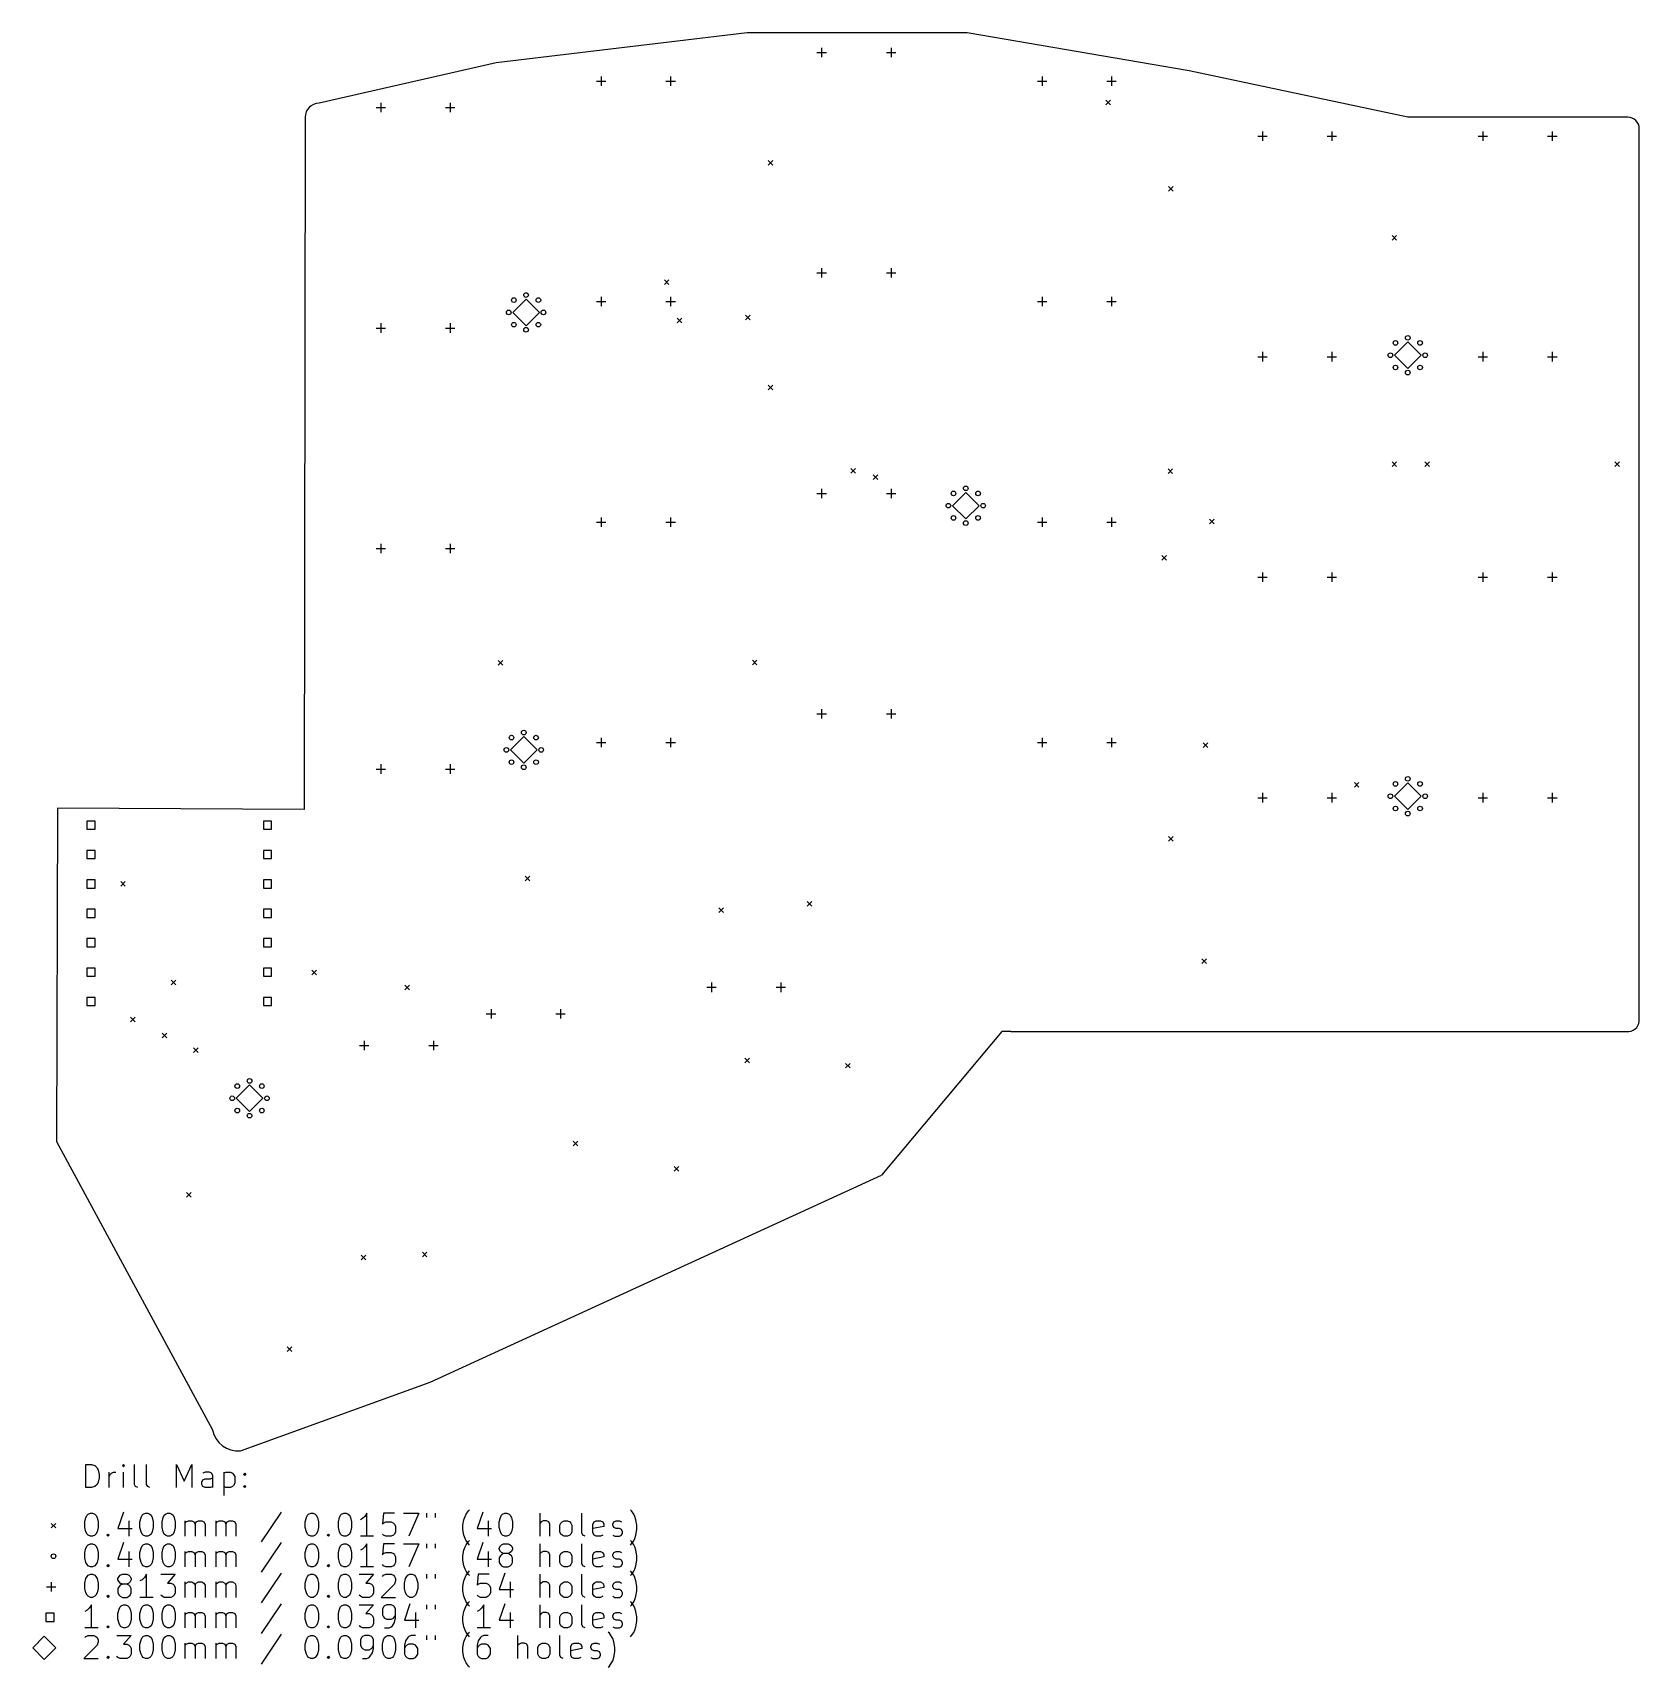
# Model space of a CAD drawing. Extents: x 80 to 219, y -168 to -27.
import ezdxf

# ---------------------------------------------------------------- set-up
doc = ezdxf.new("R2010")
doc.units = 0
doc.layers.add('BLACK', color=7, linetype='CONTINUOUS')

msp = doc.modelspace()

# ---------------------------------------------------------------- linework, layer by layer
at = {"layer": 'BLACK', "linetype": 'CONTINUOUS'}
for p, q in [((142.1822, -26.6361), (120.4822, -29.2361)), ((161.1822, -26.6361), (142.1822, -26.6361)), ((180.3822, -29.9361), (161.1822, -26.6361)), ((148.6189, -27.9337), (148.6189, -28.7465)), ((154.6189, -27.9337), (154.6189, -28.7465)), ((120.4822, -29.2361), (105.1822, -32.7361)), ((148.2125, -28.3401), (149.0253, -28.3401)), ((154.2125, -28.3401), (155.0253, -28.3401)), ((129.1627, -30.8161), (129.9755, -30.8161)), ((129.5691, -30.4097), (129.5691, -31.2225)), ((135.1627, -30.8161), (135.9755, -30.8161)), ((135.5691, -30.4097), (135.5691, -31.2225)), ((167.2625, -30.8161), (168.0753, -30.8161)), ((167.6689, -30.4097), (167.6689, -31.2225)), ((173.2625, -30.8161), (174.0753, -30.8161)), ((173.6689, -30.4097), (173.6689, -31.2225)), ((199.2822, -33.9361), (180.3822, -29.9361)), ((173.1939, -32.467), (173.5939, -32.867)), ((173.5939, -32.467), (173.1939, -32.867)), ((110.1125, -33.1021), (110.9253, -33.1021)), ((110.5189, -32.6957), (110.5189, -33.5085)), ((116.1125, -33.1021), (116.9253, -33.1021)), ((116.5189, -32.6957), (116.5189, -33.5085)), ((103.9822, -33.9361), (103.8822, -93.7361)), ((186.7189, -35.1727), (186.7189, -35.9855)), ((192.7189, -35.1727), (192.7189, -35.9855)), ((218.2822, -33.9361), (199.2822, -33.9361)), ((205.7689, -35.1727), (205.7689, -35.9855)), ((211.7689, -35.1727), (211.7689, -35.9855)), ((219.282199, -111.8361), (219.2822, -34.9361)), ((186.3125, -35.5791), (187.1253, -35.5791)), ((192.3125, -35.5791), (193.1253, -35.5791)), ((205.3625, -35.5791), (206.1753, -35.5791)), ((211.3625, -35.5791), (212.1753, -35.5791)), ((143.9933, -37.6777), (144.3933, -38.0777)), ((144.3933, -37.6777), (143.9933, -38.0777)), ((178.6043, -39.9342), (179.0043, -40.3342)), ((179.0043, -39.9342), (178.6043, -40.3342)), ((197.9151, -44.1549), (198.3151, -44.5549)), ((198.3151, -44.1549), (197.9151, -44.5549)), ((135.0253, -47.9811), (135.4253, -48.3811)), ((135.4253, -47.9811), (135.0253, -48.3811)), ((148.2125, -47.3901), (149.0253, -47.3901)), ((148.6189, -46.9837), (148.6189, -47.7965)), ((154.2125, -47.3901), (155.0253, -47.3901)), ((154.6189, -46.9837), (154.6189, -47.7965)), ((123.0761, -49.65), (121.9261, -50.8)), ((121.9261, -50.8), (123.0761, -51.95)), ((124.2261, -50.8), (123.0761, -49.65)), ((123.0761, -51.95), (124.2261, -50.8)), ((129.1627, -49.8661), (129.9755, -49.8661)), ((129.5691, -49.4597), (129.5691, -50.2725)), ((135.1627, -49.8661), (135.9755, -49.8661)), ((135.5691, -49.4597), (135.5691, -50.2725)), ((167.2625, -49.8661), (168.0753, -49.8661)), ((167.6689, -49.4597), (167.6689, -50.2725)), ((173.2625, -49.8661), (174.0753, -49.8661)), ((173.6689, -49.4597), (173.6689, -50.2725)), ((110.1125, -52.1521), (110.9253, -52.1521)), ((110.5189, -51.7457), (110.5189, -52.5585)), ((116.1125, -52.1521), (116.9253, -52.1521)), ((116.5189, -51.7457), (116.5189, -52.5585)), ((136.1383, -51.2911), (136.5383, -51.6911)), ((136.5383, -51.2911), (136.1383, -51.6911)), ((142.0453, -51.04), (142.4453, -51.44)), ((142.4453, -51.04), (142.0453, -51.44)), ((199.2761, -53.35), (198.1261, -54.5)), ((200.4261, -54.5), (199.2761, -53.35)), ((186.3125, -54.6291), (187.1253, -54.6291)), ((186.7189, -54.2227), (186.7189, -55.0355)), ((192.3125, -54.6291), (193.1253, -54.6291)), ((192.7189, -54.2227), (192.7189, -55.0355)), ((198.1261, -54.5), (199.2761, -55.65)), ((199.2761, -55.65), (200.4261, -54.5)), ((205.3625, -54.6291), (206.1753, -54.6291)), ((205.7689, -54.2227), (205.7689, -55.0355)), ((211.3625, -54.6291), (212.1753, -54.6291)), ((211.7689, -54.2227), (211.7689, -55.0355)), ((144.0008, -57.1007), (144.4008, -57.5007)), ((144.4008, -57.1007), (144.0008, -57.5007)), ((151.1414, -64.2775), (151.5414, -64.6775)), ((151.5414, -64.2775), (151.1414, -64.6775)), ((153.0809, -64.847), (153.4809, -65.247)), ((153.4809, -64.847), (153.0809, -65.247)), ((178.5543, -64.3164), (178.9543, -64.7164)), ((178.9543, -64.3164), (178.5543, -64.7164)), ((197.9151, -63.7183), (198.3151, -64.1183)), ((198.3151, -63.7183), (197.9151, -64.1183)), ((200.7401, -63.7183), (201.1401, -64.1183)), ((201.1401, -63.7183), (200.7401, -64.1183)), ((217.1705, -63.7183), (217.5705, -64.1183)), ((217.5705, -63.7183), (217.1705, -64.1183)), ((148.6189, -66.0337), (148.6189, -66.8465)), ((154.6189, -66.0337), (154.6189, -66.8465)), ((161.0761, -66.35), (159.9261, -67.5)), ((162.2261, -67.5), (161.0761, -66.35)), ((148.2125, -66.4401), (149.0253, -66.4401)), ((154.2125, -66.4401), (155.0253, -66.4401)), ((159.9261, -67.5), (161.0761, -68.65)), ((161.0761, -68.65), (162.2261, -67.5)), ((129.1627, -68.9161), (129.9755, -68.9161)), ((129.5691, -68.5097), (129.5691, -69.3225)), ((135.1627, -68.9161), (135.9755, -68.9161)), ((135.5691, -68.5097), (135.5691, -69.3225)), ((167.2625, -68.9161), (168.0753, -68.9161)), ((167.6689, -68.5097), (167.6689, -69.3225)), ((173.2625, -68.9161), (174.0753, -68.9161)), ((173.6689, -68.5097), (173.6689, -69.3225)), ((182.145, -68.6775), (182.545, -69.0775)), ((182.545, -68.6775), (182.145, -69.0775)), ((110.1125, -71.2021), (110.9253, -71.2021)), ((110.5189, -70.7957), (110.5189, -71.6085)), ((116.1125, -71.2021), (116.9253, -71.2021)), ((116.5189, -70.7957), (116.5189, -71.6085)), ((178.0204, -71.7974), (178.4204, -72.1974)), ((178.4204, -71.7974), (178.0204, -72.1974)), ((186.7189, -73.2727), (186.7189, -74.0855)), ((192.7189, -73.2727), (192.7189, -74.0855)), ((205.7689, -73.2727), (205.7689, -74.0855)), ((211.7689, -73.2727), (211.7689, -74.0855)), ((186.3125, -73.6791), (187.1253, -73.6791)), ((192.3125, -73.6791), (193.1253, -73.6791)), ((205.3625, -73.6791), (206.1753, -73.6791)), ((211.3625, -73.6791), (212.1753, -73.6791)), ((120.6721, -80.8843), (121.0721, -81.2843)), ((121.0721, -80.8843), (120.6721, -81.2843)), ((142.6316, -80.8366), (143.0316, -81.2366)), ((143.0316, -80.8366), (142.6316, -81.2366)), ((148.2125, -85.4901), (149.0253, -85.4901)), ((148.6189, -85.0837), (148.6189, -85.8965)), ((154.2125, -85.4901), (155.0253, -85.4901)), ((154.6189, -85.0837), (154.6189, -85.8965)), ((122.8761, -87.45), (121.7261, -88.6)), ((124.0261, -88.6), (122.8761, -87.45)), ((121.7261, -88.6), (122.8761, -89.75)), ((122.8761, -89.75), (124.0261, -88.6)), ((129.1627, -87.9661), (129.9755, -87.9661)), ((129.5691, -87.5597), (129.5691, -88.3725)), ((135.1627, -87.9661), (135.9755, -87.9661)), ((135.5691, -87.5597), (135.5691, -88.3725)), ((167.2625, -87.9661), (168.0753, -87.9661)), ((167.6689, -87.5597), (167.6689, -88.3725)), ((173.2625, -87.9661), (174.0753, -87.9661)), ((173.6689, -87.5597), (173.6689, -88.3725)), ((181.5851, -87.9947), (181.9851, -88.3947)), ((181.9851, -87.9947), (181.5851, -88.3947)), ((110.1125, -90.2521), (110.9253, -90.2521)), ((110.5189, -89.8457), (110.5189, -90.6585)), ((116.1125, -90.2521), (116.9253, -90.2521)), ((116.5189, -89.8457), (116.5189, -90.6585)), ((194.6596, -91.4268), (195.0596, -91.8268)), ((195.0596, -91.4268), (194.6596, -91.8268)), ((199.2761, -91.45), (198.1261, -92.6)), ((200.4261, -92.6), (199.2761, -91.45)), ((186.3125, -92.7291), (187.1253, -92.7291)), ((186.7189, -92.3227), (186.7189, -93.1355)), ((192.3125, -92.7291), (193.1253, -92.7291)), ((192.7189, -92.3227), (192.7189, -93.1355)), ((198.1261, -92.6), (199.2761, -93.75)), ((199.2761, -93.75), (200.4261, -92.6)), ((205.3625, -92.7291), (206.1753, -92.7291)), ((205.7689, -92.3227), (205.7689, -93.1355)), ((211.3625, -92.7291), (212.1753, -92.7291)), ((211.7689, -92.3227), (211.7689, -93.1355)), ((82.5822, -93.6361), (82.4822, -122.4361)), ((103.8822, -93.7361), (82.5822, -93.6361)), ((85.829657, -94.746443), (85.122543, -94.746443)), ((85.122543, -94.746443), (85.122543, -95.453557)), ((85.122543, -95.453557), (85.829657, -95.453557)), ((85.829657, -95.453557), (85.829657, -94.746443)), ((101.079657, -94.746443), (100.372543, -94.746443)), ((100.372543, -94.746443), (100.372543, -95.453557)), ((100.372543, -95.453557), (101.079657, -95.453557)), ((101.079657, -95.453557), (101.079657, -94.746443)), ((85.829657, -97.286443), (85.122543, -97.286443)), ((85.122543, -97.286443), (85.122543, -97.993557)), ((85.829657, -97.993557), (85.829657, -97.286443)), ((101.079657, -97.286443), (100.372543, -97.286443)), ((100.372543, -97.286443), (100.372543, -97.993557)), ((101.079657, -97.993557), (101.079657, -97.286443)), ((178.6043, -96.0832), (179.0043, -96.4832)), ((179.0043, -96.0832), (178.6043, -96.4832)), ((85.122543, -97.993557), (85.829657, -97.993557)), ((100.372543, -97.993557), (101.079657, -97.993557)), ((85.829657, -99.826443), (85.122543, -99.826443)), ((85.122543, -99.826443), (85.122543, -100.533557)), ((85.829657, -100.533557), (85.829657, -99.826443)), ((88.0366, -99.9801), (88.4366, -100.3801)), ((88.4366, -99.9801), (88.0366, -100.3801)), ((101.079657, -99.826443), (100.372543, -99.826443)), ((100.372543, -99.826443), (100.372543, -100.533557)), ((101.079657, -100.533557), (101.079657, -99.826443)), ((123.0065, -99.5154), (123.4065, -99.9154)), ((123.4065, -99.5154), (123.0065, -99.9154)), ((85.122543, -100.533557), (85.829657, -100.533557)), ((100.372543, -100.533557), (101.079657, -100.533557)), ((85.829657, -102.366443), (85.122543, -102.366443)), ((85.122543, -102.366443), (85.122543, -103.073557)), ((85.122543, -103.073557), (85.829657, -103.073557)), ((85.829657, -103.073557), (85.829657, -102.366443)), ((101.079657, -102.366443), (100.372543, -102.366443)), ((100.372543, -102.366443), (100.372543, -103.073557)), ((100.372543, -103.073557), (101.079657, -103.073557)), ((101.079657, -103.073557), (101.079657, -102.366443)), ((139.7295, -102.2494), (140.1295, -102.6494)), ((140.1295, -102.2494), (139.7295, -102.6494)), ((147.3744, -101.6975), (147.7744, -102.0975)), ((147.7744, -101.6975), (147.3744, -102.0975)), ((85.829657, -104.906443), (85.122543, -104.906443)), ((85.122543, -104.906443), (85.122543, -105.613557)), ((85.122543, -105.613557), (85.829657, -105.613557)), ((85.829657, -105.613557), (85.829657, -104.906443)), ((101.079657, -104.906443), (100.372543, -104.906443)), ((100.372543, -104.906443), (100.372543, -105.613557)), ((100.372543, -105.613557), (101.079657, -105.613557)), ((101.079657, -105.613557), (101.079657, -104.906443)), ((181.4793, -106.6585), (181.8793, -107.0585)), ((181.8793, -106.6585), (181.4793, -107.0585)), ((85.829657, -107.446443), (85.122543, -107.446443)), ((85.122543, -107.446443), (85.122543, -108.153557)), ((85.122543, -108.153557), (85.829657, -108.153557)), ((85.829657, -108.153557), (85.829657, -107.446443)), ((92.4, -108.5), (92.8, -108.9)), ((92.8, -108.5), (92.4, -108.9)), ((101.079657, -107.446443), (100.372543, -107.446443)), ((100.372543, -107.446443), (100.372543, -108.153557)), ((100.372543, -108.153557), (101.079657, -108.153557)), ((101.079657, -108.153557), (101.079657, -107.446443)), ((104.555, -107.6184), (104.955, -108.0184)), ((104.955, -107.6184), (104.555, -108.0184)), ((139.0939, -108.7057), (139.0939, -109.5185)), ((145.0939, -108.7057), (145.0939, -109.5185)), ((85.829657, -109.986443), (85.122543, -109.986443)), ((85.122543, -109.986443), (85.122543, -110.693557)), ((85.829657, -110.693557), (85.829657, -109.986443)), ((101.079657, -109.986443), (100.372543, -109.986443)), ((100.372543, -109.986443), (100.372543, -110.693557)), ((101.079657, -110.693557), (101.079657, -109.986443)), ((112.606773, -108.938325), (113.006773, -109.338325)), ((113.006773, -108.938325), (112.606773, -109.338325)), ((138.6875, -109.1121), (139.5003, -109.1121)), ((144.6875, -109.1121), (145.5003, -109.1121)), ((85.122543, -110.693557), (85.829657, -110.693557)), ((100.372543, -110.693557), (101.079657, -110.693557)), ((119.6375, -111.3981), (120.4503, -111.3981)), ((120.0439, -110.9917), (120.0439, -111.8045)), ((125.6375, -111.3981), (126.4503, -111.3981)), ((126.0439, -110.9917), (126.0439, -111.8045)), ((88.9, -111.7), (89.3, -112.1)), ((89.3, -111.7), (88.9, -112.1)), ((164.1822, -112.9361), (153.7822, -125.3361)), ((164.9822, -112.9361), (164.1822, -112.9361)), ((164.9822, -112.9361), (169.9822, -112.9361)), ((169.9822, -112.9361), (218.3822, -112.9361)), ((91.627472, -113.075), (92.027472, -113.475)), ((92.027472, -113.075), (91.627472, -113.475)), ((94.3354, -114.3525), (94.7354, -114.7525)), ((94.7354, -114.3525), (94.3354, -114.7525)), ((108.6758, -114.1361), (109.4886, -114.1361)), ((109.0822, -113.7297), (109.0822, -114.5425)), ((114.6758, -114.1361), (115.4886, -114.1361)), ((115.0822, -113.7297), (115.0822, -114.5425)), ((141.9831, -115.2398), (142.3831, -115.6398)), ((142.3831, -115.2398), (141.9831, -115.6398)), ((150.6825, -115.6814), (151.0825, -116.0814)), ((151.0825, -115.6814), (150.6825, -116.0814)), ((99.1761, -117.55), (98.0261, -118.7)), ((100.3261, -118.7), (99.1761, -117.55)), ((98.0261, -118.7), (99.1761, -119.85)), ((99.1761, -119.85), (100.3261, -118.7)), ((82.4822, -122.4361), (95.9822, -147.3361)), ((127.1497, -122.4138), (127.5497, -122.8138)), ((127.5497, -122.4138), (127.1497, -122.8138)), ((114.7822, -143.2361), (153.7822, -125.3361)), ((135.8771, -124.5954), (136.2771, -124.9954)), ((136.2771, -124.5954), (135.8771, -124.9954)), ((93.7202, -126.8366), (94.1202, -127.2366)), ((94.1202, -126.8366), (93.7202, -127.2366)), ((108.8282, -132.2643), (109.2282, -132.6643)), ((109.2282, -132.2643), (108.8282, -132.6643)), ((114.1094, -131.9943), (114.5094, -132.3943)), ((114.5094, -131.9943), (114.1094, -132.3943)), ((102.4389, -140.178), (102.8389, -140.578)), ((102.8389, -140.178), (102.4389, -140.578)), ((98.384644, -149.162984), (114.7822, -143.2361)), ((85.039968, -152.337005), (85.039968, -150.337005)), ((85.039968, -150.337005), (85.516158, -150.337005)), ((85.516158, -150.337005), (85.801873, -150.432243)), ((85.801873, -150.432243), (85.992349, -150.622719)), ((85.992349, -150.622719), (86.087587, -150.813195)), ((86.087587, -150.813195), (86.182825, -151.194147)), ((87.039968, -152.337005), (87.039968, -151.003671)), ((87.135206, -151.194147), (87.230444, -151.098909)), ((87.230444, -151.098909), (87.42092, -151.003671)), ((87.42092, -151.003671), (87.611397, -151.003671)), ((88.278063, -150.337005), (88.182825, -150.432243)), ((88.182825, -150.432243), (88.278063, -150.527481)), ((88.373301, -150.432243), (88.278063, -150.337005)), ((88.278063, -150.337005), (88.278063, -150.527481)), ((88.278063, -150.527481), (88.373301, -150.432243)), ((88.278063, -152.337005), (88.278063, -151.003671)), ((89.230444, -152.05129), (89.230444, -150.337005)), ((90.278063, -152.05129), (90.278063, -150.337005)), ((92.849492, -152.337005), (92.849492, -150.337005)), ((92.849492, -150.337005), (93.516159, -151.765576)), ((93.516159, -151.765576), (94.182825, -150.337005)), ((94.182825, -150.337005), (94.182825, -152.337005)), ((95.325682, -151.003671), (95.135206, -151.098909)), ((95.706635, -151.003671), (95.325682, -151.003671)), ((95.897111, -151.098909), (95.706635, -151.003671)), ((95.992349, -151.289386), (95.897111, -151.098909)), ((96.94473, -151.003671), (96.94473, -153.003671)), ((96.94473, -151.098909), (97.135206, -151.003671)), ((97.135206, -151.003671), (97.516159, -151.003671)), ((97.516159, -151.003671), (97.706635, -151.098909)), ((97.706635, -151.098909), (97.801873, -151.194147)), ((98.659016, -151.194147), (98.754254, -151.098909)), ((98.754254, -151.098909), (98.849492, -151.194147)), ((98.754254, -151.098909), (98.754254, -151.289386)), ((85.516158, -152.337005), (85.039968, -152.337005)), ((85.801873, -152.241767), (85.516158, -152.337005)), ((85.992349, -152.05129), (85.801873, -152.241767)), ((86.087587, -151.860814), (85.992349, -152.05129)), ((86.182825, -151.479862), (86.087587, -151.860814)), ((86.182825, -151.194147), (86.182825, -151.479862)), ((87.039968, -151.384624), (87.135206, -151.194147)), ((89.325682, -152.241767), (89.230444, -152.05129)), ((89.516158, -152.337005), (89.325682, -152.241767)), ((90.373301, -152.241767), (90.278063, -152.05129)), ((90.563777, -152.337005), (90.373301, -152.241767)), ((95.039968, -151.860814), (95.135206, -151.670338)), ((95.039968, -152.05129), (95.039968, -151.860814)), ((95.135206, -152.241767), (95.039968, -152.05129)), ((95.135206, -151.670338), (95.325682, -151.5751)), ((95.325682, -152.337005), (95.135206, -152.241767)), ((95.325682, -151.5751), (95.801873, -151.5751)), ((95.801873, -152.337005), (95.325682, -152.337005)), ((95.801873, -151.5751), (95.992349, -151.479862)), ((95.992349, -152.241767), (95.801873, -152.337005)), ((95.992349, -152.337005), (95.992349, -151.289386)), ((97.135206, -152.337005), (96.94473, -152.241767)), ((97.516159, -152.337005), (97.135206, -152.337005)), ((97.706635, -152.241767), (97.516159, -152.337005)), ((97.801873, -152.146528), (97.706635, -152.241767)), ((97.801873, -151.194147), (97.897111, -151.384624)), ((97.897111, -151.956052), (97.801873, -152.146528)), ((97.897111, -151.384624), (97.897111, -151.956052)), ((98.754254, -151.289386), (98.659016, -151.194147)), ((98.659016, -152.241767), (98.754254, -152.146528)), ((98.754254, -152.337005), (98.659016, -152.241767)), ((98.849492, -151.194147), (98.754254, -151.289386)), ((98.754254, -152.146528), (98.849492, -152.241767)), ((98.754254, -152.146528), (98.754254, -152.337005)), ((98.849492, -152.241767), (98.754254, -152.337005)), ((84.94473, -155.298909), (85.039968, -154.917957)), ((84.94473, -155.7751), (84.94473, -155.298909)), ((85.039968, -154.917957), (85.135206, -154.727481)), ((85.135206, -154.727481), (85.230444, -154.632243)), ((85.230444, -154.632243), (85.42092, -154.537005)), ((85.42092, -154.537005), (85.611397, -154.537005)), ((85.611397, -154.537005), (85.801873, -154.632243)), ((85.801873, -154.632243), (85.897111, -154.727481)), ((85.897111, -154.727481), (85.992349, -154.917957)), ((85.992349, -154.917957), (86.087587, -155.298909)), ((86.087587, -155.298909), (86.087587, -155.7751)), ((88.278063, -154.441767), (87.801873, -155.870338)), ((88.754254, -155.203671), (88.754254, -156.537005)), ((89.706635, -155.298909), (89.801873, -154.917957)), ((89.706635, -155.7751), (89.706635, -155.298909)), ((89.801873, -154.917957), (89.897111, -154.727481)), ((89.897111, -154.727481), (89.992349, -154.632243)), ((89.992349, -154.632243), (90.182825, -154.537005)), ((90.182825, -154.537005), (90.373302, -154.537005)), ((90.373302, -154.537005), (90.563778, -154.632243)), ((90.563778, -154.632243), (90.659016, -154.727481)), ((90.659016, -154.727481), (90.754254, -154.917957)), ((90.754254, -154.917957), (90.849492, -155.298909)), ((90.849492, -155.298909), (90.849492, -155.7751)), ((91.611397, -155.298909), (91.706635, -154.917957)), ((91.611397, -155.7751), (91.611397, -155.298909)), ((91.706635, -154.917957), (91.801873, -154.727481)), ((91.801873, -154.727481), (91.897111, -154.632243)), ((91.897111, -154.632243), (92.087587, -154.537005)), ((92.087587, -154.537005), (92.278064, -154.537005)), ((92.278064, -154.537005), (92.46854, -154.632243)), ((92.46854, -154.632243), (92.563778, -154.727481)), ((92.563778, -154.727481), (92.659016, -154.917957)), ((92.659016, -154.917957), (92.754254, -155.298909)), ((92.754254, -155.298909), (92.754254, -155.7751)), ((93.611397, -156.537005), (93.611397, -155.203671)), ((93.611397, -155.394147), (93.706635, -155.298909)), ((93.706635, -155.298909), (93.897111, -155.203671)), ((93.897111, -155.203671), (94.182826, -155.203671)), ((94.182826, -155.203671), (94.373302, -155.298909)), ((94.373302, -155.298909), (94.46854, -155.489386)), ((94.46854, -155.489386), (94.563778, -155.298909)), ((94.563778, -155.298909), (94.754254, -155.203671)), ((94.754254, -155.203671), (95.039968, -155.203671)), ((95.039968, -155.203671), (95.230445, -155.298909)), ((95.230445, -155.298909), (95.325683, -155.489386)), ((96.278064, -156.537005), (96.278064, -155.203671)), ((96.278064, -155.394147), (96.373302, -155.298909)), ((96.373302, -155.298909), (96.563778, -155.203671)), ((96.563778, -155.203671), (96.849493, -155.203671)), ((96.849493, -155.203671), (97.039969, -155.298909)), ((97.039969, -155.298909), (97.135207, -155.489386)), ((97.135207, -155.489386), (97.230445, -155.298909)), ((97.230445, -155.298909), (97.420921, -155.203671)), ((97.420921, -155.203671), (97.706635, -155.203671)), ((97.706635, -155.203671), (97.897112, -155.298909)), ((97.897112, -155.298909), (97.99235, -155.489386)), ((101.897112, -154.441767), (100.182827, -157.013195)), ((103.992351, -155.298909), (104.087589, -154.917957)), ((103.992351, -155.7751), (103.992351, -155.298909)), ((104.087589, -154.917957), (104.182827, -154.727481)), ((104.182827, -154.727481), (104.278065, -154.632243)), ((104.278065, -154.632243), (104.468541, -154.537005)), ((104.468541, -154.537005), (104.659018, -154.537005)), ((104.659018, -154.537005), (104.849494, -154.632243)), ((104.849494, -154.632243), (104.944732, -154.727481)), ((104.944732, -154.727481), (105.03997, -154.917957)), ((105.03997, -154.917957), (105.135208, -155.298909)), ((105.135208, -155.298909), (105.135208, -155.7751)), ((106.849494, -155.298909), (106.944732, -154.917957)), ((106.849494, -155.7751), (106.849494, -155.298909)), ((106.944732, -154.917957), (107.03997, -154.727481)), ((107.03997, -154.727481), (107.135208, -154.632243)), ((107.135208, -154.632243), (107.325684, -154.537005)), ((107.325684, -154.537005), (107.516161, -154.537005)), ((107.516161, -154.537005), (107.706637, -154.632243)), ((107.706637, -154.632243), (107.801875, -154.727481)), ((107.801875, -154.727481), (107.897113, -154.917957)), ((107.897113, -154.917957), (107.992351, -155.298909)), ((107.992351, -155.298909), (107.992351, -155.7751)), ((108.944732, -155.013195), (108.754256, -155.108433)), ((109.135208, -154.822719), (108.944732, -155.013195)), ((109.325684, -154.537005), (109.135208, -154.822719)), ((109.325684, -156.537005), (109.325684, -154.537005)), ((110.754256, -154.537005), (110.659018, -155.489386)), ((111.706637, -154.537005), (110.754256, -154.537005)), ((110.754256, -155.394147), (110.944732, -155.298909)), ((110.944732, -155.298909), (111.420923, -155.298909)), ((111.420923, -155.298909), (111.611399, -155.394147)), ((112.468542, -154.537005), (113.801875, -154.537005)), ((113.801875, -154.537005), (112.944732, -156.537005)), ((114.468542, -154.537005), (114.468542, -154.917957)), ((115.230447, -154.537005), (115.230447, -154.917957)), ((117.6114, -155.584624), (117.706638, -155.108433)), ((117.706638, -155.108433), (117.801876, -154.822719)), ((117.801876, -154.822719), (117.897114, -154.632243)), ((117.897114, -154.632243), (118.08759, -154.346528)), ((118.08759, -154.346528), (118.182829, -154.25129)), ((119.325685, -154.441767), (118.849495, -155.870338)), ((119.801876, -155.203671), (119.801876, -156.537005)), ((120.754257, -155.298909), (120.849495, -154.917957)), ((120.754257, -155.7751), (120.754257, -155.298909)), ((120.849495, -154.917957), (120.944733, -154.727481)), ((120.944733, -154.727481), (121.039971, -154.632243)), ((121.039971, -154.632243), (121.230447, -154.537005)), ((121.230447, -154.537005), (121.420924, -154.537005)), ((121.420924, -154.537005), (121.6114, -154.632243)), ((121.6114, -154.632243), (121.706638, -154.727481)), ((121.706638, -154.727481), (121.801876, -154.917957)), ((121.801876, -154.917957), (121.897114, -155.298909)), ((121.897114, -155.298909), (121.897114, -155.7751)), ((124.278067, -156.537005), (124.278067, -154.537005)), ((124.373305, -155.298909), (124.278067, -155.394147)), ((124.563781, -155.203671), (124.373305, -155.298909)), ((124.849496, -155.203671), (124.563781, -155.203671)), ((125.039972, -155.298909), (124.849496, -155.203671)), ((125.13521, -155.489386), (125.039972, -155.298909)), ((126.087591, -155.394147), (126.182829, -155.298909)), ((126.182829, -155.298909), (126.373305, -155.203671)), ((126.373305, -155.203671), (126.65902, -155.203671)), ((126.65902, -155.203671), (126.849496, -155.298909)), ((126.849496, -155.298909), (126.944734, -155.394147)), ((127.897115, -156.25129), (127.897115, -154.537005)), ((128.849496, -155.489386), (128.944734, -155.298909)), ((128.944734, -155.298909), (129.13521, -155.203671)), ((129.13521, -155.203671), (129.516163, -155.203671)), ((129.516163, -155.203671), (129.706639, -155.298909)), ((129.706639, -155.298909), (129.801877, -155.489386)), ((130.563782, -155.489386), (130.65902, -155.298909)), ((130.65902, -155.298909), (130.849496, -155.203671)), ((130.849496, -155.203671), (131.13521, -155.203671)), ((131.13521, -155.203671), (131.325687, -155.298909)), ((132.18283, -154.346528), (132.087592, -154.25129)), ((132.373306, -154.632243), (132.18283, -154.346528)), ((132.468544, -154.822719), (132.373306, -154.632243)), ((132.563782, -155.108433), (132.468544, -154.822719)), ((132.65902, -155.584624), (132.563782, -155.108433)), ((82.0322, -155.422167), (82.4322, -155.822167)), ((82.4322, -155.422167), (82.0322, -155.822167)), ((85.039968, -156.156052), (84.94473, -155.7751)), ((85.135206, -156.346528), (85.039968, -156.156052)), ((85.230444, -156.441767), (85.135206, -156.346528)), ((85.42092, -156.537005), (85.230444, -156.441767)), ((85.611397, -156.537005), (85.42092, -156.537005)), ((85.801873, -156.441767), (85.611397, -156.537005)), ((85.897111, -156.346528), (85.801873, -156.441767)), ((85.992349, -156.156052), (85.897111, -156.346528)), ((86.087587, -155.7751), (85.992349, -156.156052)), ((86.849492, -156.441767), (86.94473, -156.346528)), ((86.94473, -156.537005), (86.849492, -156.441767)), ((86.94473, -156.346528), (87.039968, -156.441767)), ((86.94473, -156.346528), (86.94473, -156.537005)), ((87.039968, -156.441767), (86.94473, -156.537005)), ((87.801873, -155.870338), (89.039968, -155.870338)), ((89.801873, -156.156052), (89.706635, -155.7751)), ((89.897111, -156.346528), (89.801873, -156.156052)), ((89.992349, -156.441767), (89.897111, -156.346528)), ((90.182825, -156.537005), (89.992349, -156.441767)), ((90.373302, -156.537005), (90.182825, -156.537005)), ((90.563778, -156.441767), (90.373302, -156.537005)), ((90.659016, -156.346528), (90.563778, -156.441767)), ((90.754254, -156.156052), (90.659016, -156.346528)), ((90.849492, -155.7751), (90.754254, -156.156052)), ((91.706635, -156.156052), (91.611397, -155.7751)), ((91.801873, -156.346528), (91.706635, -156.156052)), ((91.897111, -156.441767), (91.801873, -156.346528)), ((92.087587, -156.537005), (91.897111, -156.441767)), ((92.278064, -156.537005), (92.087587, -156.537005)), ((92.46854, -156.441767), (92.278064, -156.537005)), ((92.563778, -156.346528), (92.46854, -156.441767)), ((92.659016, -156.156052), (92.563778, -156.346528)), ((92.754254, -155.7751), (92.659016, -156.156052)), ((94.46854, -155.489386), (94.46854, -156.537005)), ((95.325683, -155.489386), (95.325683, -156.537005)), ((97.135207, -155.489386), (97.135207, -156.537005)), ((97.99235, -155.489386), (97.99235, -156.537005)), ((104.087589, -156.156052), (103.992351, -155.7751)), ((104.182827, -156.346528), (104.087589, -156.156052)), ((104.278065, -156.441767), (104.182827, -156.346528)), ((104.468541, -156.537005), (104.278065, -156.441767)), ((104.659018, -156.537005), (104.468541, -156.537005)), ((104.849494, -156.441767), (104.659018, -156.537005)), ((104.944732, -156.346528), (104.849494, -156.441767)), ((105.03997, -156.156052), (104.944732, -156.346528)), ((105.135208, -155.7751), (105.03997, -156.156052)), ((105.897113, -156.441767), (105.992351, -156.346528)), ((105.992351, -156.537005), (105.897113, -156.441767)), ((105.992351, -156.346528), (106.087589, -156.441767)), ((105.992351, -156.346528), (105.992351, -156.537005)), ((106.087589, -156.441767), (105.992351, -156.537005)), ((106.944732, -156.156052), (106.849494, -155.7751)), ((107.03997, -156.346528), (106.944732, -156.156052)), ((107.135208, -156.441767), (107.03997, -156.346528)), ((107.325684, -156.537005), (107.135208, -156.441767)), ((107.516161, -156.537005), (107.325684, -156.537005)), ((107.706637, -156.441767), (107.516161, -156.537005)), ((107.801875, -156.346528), (107.706637, -156.441767)), ((107.897113, -156.156052), (107.801875, -156.346528)), ((107.992351, -155.7751), (107.897113, -156.156052)), ((109.897113, -156.537005), (108.754256, -156.537005)), ((110.659018, -155.489386), (110.754256, -155.394147)), ((110.754256, -156.441767), (110.659018, -156.346528)), ((110.944732, -156.537005), (110.754256, -156.441767)), ((111.420923, -156.537005), (110.944732, -156.537005)), ((111.611399, -156.441767), (111.420923, -156.537005)), ((111.611399, -155.394147), (111.706637, -155.489386)), ((111.706637, -156.346528), (111.611399, -156.441767)), ((111.706637, -155.489386), (111.801875, -155.679862)), ((111.801875, -156.156052), (111.706637, -156.346528)), ((111.801875, -155.679862), (111.801875, -156.156052)), ((117.6114, -155.965576), (117.6114, -155.584624)), ((117.706638, -156.441767), (117.6114, -155.965576)), ((117.801876, -156.727481), (117.706638, -156.441767)), ((117.897114, -156.917957), (117.801876, -156.727481)), ((118.849495, -155.870338), (120.08759, -155.870338)), ((120.849495, -156.156052), (120.754257, -155.7751)), ((120.944733, -156.346528), (120.849495, -156.156052)), ((121.039971, -156.441767), (120.944733, -156.346528)), ((121.230447, -156.537005), (121.039971, -156.441767)), ((121.420924, -156.537005), (121.230447, -156.537005)), ((121.6114, -156.441767), (121.420924, -156.537005)), ((121.706638, -156.346528), (121.6114, -156.441767)), ((121.801876, -156.156052), (121.706638, -156.346528)), ((121.897114, -155.7751), (121.801876, -156.156052)), ((125.13521, -156.537005), (125.13521, -155.489386)), ((125.992353, -155.584624), (126.087591, -155.394147)), ((125.992353, -156.156052), (125.992353, -155.584624)), ((126.087591, -156.346528), (125.992353, -156.156052)), ((126.182829, -156.441767), (126.087591, -156.346528)), ((126.373305, -156.537005), (126.182829, -156.441767)), ((126.65902, -156.537005), (126.373305, -156.537005)), ((126.849496, -156.441767), (126.65902, -156.537005)), ((126.944734, -156.346528), (126.849496, -156.441767)), ((126.944734, -155.394147), (127.039972, -155.584624)), ((127.039972, -156.156052), (126.944734, -156.346528)), ((127.039972, -155.584624), (127.039972, -156.156052)), ((127.992353, -156.441767), (127.897115, -156.25129)), ((128.182829, -156.537005), (127.992353, -156.441767)), ((128.849496, -156.25129), (128.849496, -155.489386)), ((129.801877, -155.679862), (128.849496, -155.870338)), ((128.944734, -156.441767), (128.849496, -156.25129)), ((129.13521, -156.537005), (128.944734, -156.441767)), ((129.516163, -156.537005), (129.13521, -156.537005)), ((129.706639, -156.441767), (129.516163, -156.537005)), ((129.801877, -155.489386), (129.801877, -155.679862)), ((130.563782, -155.584624), (130.563782, -155.489386)), ((130.65902, -155.7751), (130.563782, -155.584624)), ((130.563782, -156.441767), (130.754258, -156.537005)), ((130.849496, -155.870338), (130.65902, -155.7751)), ((130.754258, -156.537005), (131.13521, -156.537005)), ((131.13521, -155.870338), (130.849496, -155.870338)), ((131.325687, -155.965576), (131.13521, -155.870338)), ((131.13521, -156.537005), (131.325687, -156.441767)), ((131.420925, -156.156052), (131.325687, -155.965576)), ((131.325687, -156.441767), (131.420925, -156.25129)), ((131.420925, -156.25129), (131.420925, -156.156052)), ((132.373306, -156.917957), (132.468544, -156.727481)), ((132.468544, -156.727481), (132.563782, -156.441767)), ((132.563782, -156.441767), (132.65902, -155.965576)), ((132.65902, -155.965576), (132.65902, -155.584624)), ((84.94473, -157.938909), (85.039968, -157.557957)), ((84.94473, -158.4151), (84.94473, -157.938909)), ((85.039968, -157.557957), (85.135206, -157.367481)), ((85.135206, -157.367481), (85.230444, -157.272243)), ((85.230444, -157.272243), (85.42092, -157.177005)), ((85.42092, -157.177005), (85.611397, -157.177005)), ((85.611397, -157.177005), (85.801873, -157.272243)), ((85.801873, -157.272243), (85.897111, -157.367481)), ((85.897111, -157.367481), (85.992349, -157.557957)), ((85.992349, -157.557957), (86.087587, -157.938909)), ((86.087587, -157.938909), (86.087587, -158.4151)), ((88.278063, -157.081767), (87.801873, -158.510338)), ((88.754254, -157.843671), (88.754254, -159.177005)), ((89.706635, -157.938909), (89.801873, -157.557957)), ((89.706635, -158.4151), (89.706635, -157.938909)), ((89.801873, -157.557957), (89.897111, -157.367481)), ((89.897111, -157.367481), (89.992349, -157.272243)), ((89.992349, -157.272243), (90.182825, -157.177005)), ((90.182825, -157.177005), (90.373302, -157.177005)), ((90.373302, -157.177005), (90.563778, -157.272243)), ((90.563778, -157.272243), (90.659016, -157.367481)), ((90.659016, -157.367481), (90.754254, -157.557957)), ((90.754254, -157.557957), (90.849492, -157.938909)), ((90.849492, -157.938909), (90.849492, -158.4151)), ((91.611397, -157.938909), (91.706635, -157.557957)), ((91.611397, -158.4151), (91.611397, -157.938909)), ((91.706635, -157.557957), (91.801873, -157.367481)), ((91.801873, -157.367481), (91.897111, -157.272243)), ((91.897111, -157.272243), (92.087587, -157.177005)), ((92.087587, -157.177005), (92.278064, -157.177005)), ((92.278064, -157.177005), (92.46854, -157.272243)), ((92.46854, -157.272243), (92.563778, -157.367481)), ((92.563778, -157.367481), (92.659016, -157.557957)), ((92.659016, -157.557957), (92.754254, -157.938909)), ((92.754254, -157.938909), (92.754254, -158.4151)), ((93.611397, -159.177005), (93.611397, -157.843671)), ((93.611397, -158.034147), (93.706635, -157.938909)), ((93.706635, -157.938909), (93.897111, -157.843671)), ((93.897111, -157.843671), (94.182826, -157.843671)), ((94.182826, -157.843671), (94.373302, -157.938909)), ((94.373302, -157.938909), (94.46854, -158.129386)), ((94.46854, -158.129386), (94.563778, -157.938909)), ((94.46854, -158.129386), (94.46854, -159.177005)), ((94.563778, -157.938909), (94.754254, -157.843671)), ((94.754254, -157.843671), (95.039968, -157.843671)), ((95.039968, -157.843671), (95.230445, -157.938909)), ((95.230445, -157.938909), (95.325683, -158.129386)), ((95.325683, -158.129386), (95.325683, -159.177005)), ((96.278064, -159.177005), (96.278064, -157.843671)), ((96.278064, -158.034147), (96.373302, -157.938909)), ((96.373302, -157.938909), (96.563778, -157.843671)), ((96.563778, -157.843671), (96.849493, -157.843671)), ((96.849493, -157.843671), (97.039969, -157.938909)), ((97.039969, -157.938909), (97.135207, -158.129386)), ((97.135207, -158.129386), (97.230445, -157.938909)), ((97.135207, -158.129386), (97.135207, -159.177005)), ((97.230445, -157.938909), (97.420921, -157.843671)), ((97.420921, -157.843671), (97.706635, -157.843671)), ((97.706635, -157.843671), (97.897112, -157.938909)), ((97.897112, -157.938909), (97.99235, -158.129386)), ((97.99235, -158.129386), (97.99235, -159.177005)), ((101.897112, -157.081767), (100.182827, -159.653195)), ((103.992351, -157.938909), (104.087589, -157.557957)), ((103.992351, -158.4151), (103.992351, -157.938909)), ((104.087589, -157.557957), (104.182827, -157.367481)), ((104.182827, -157.367481), (104.278065, -157.272243)), ((104.278065, -157.272243), (104.468541, -157.177005)), ((104.468541, -157.177005), (104.659018, -157.177005)), ((104.659018, -157.177005), (104.849494, -157.272243)), ((104.849494, -157.272243), (104.944732, -157.367481)), ((104.944732, -157.367481), (105.03997, -157.557957)), ((105.03997, -157.557957), (105.135208, -157.938909)), ((105.135208, -157.938909), (105.135208, -158.4151)), ((106.849494, -157.938909), (106.944732, -157.557957)), ((106.849494, -158.4151), (106.849494, -157.938909)), ((106.944732, -157.557957), (107.03997, -157.367481)), ((107.03997, -157.367481), (107.135208, -157.272243)), ((107.135208, -157.272243), (107.325684, -157.177005)), ((107.325684, -157.177005), (107.516161, -157.177005)), ((107.516161, -157.177005), (107.706637, -157.272243)), ((107.706637, -157.272243), (107.801875, -157.367481)), ((107.801875, -157.367481), (107.897113, -157.557957)), ((107.897113, -157.557957), (107.992351, -157.938909)), ((107.992351, -157.938909), (107.992351, -158.4151)), ((108.944732, -157.653195), (108.754256, -157.748433)), ((109.135208, -157.462719), (108.944732, -157.653195)), ((109.325684, -157.177005), (109.135208, -157.462719)), ((109.325684, -159.177005), (109.325684, -157.177005)), ((110.754256, -157.177005), (110.659018, -158.129386)), ((110.659018, -158.129386), (110.754256, -158.034147)), ((111.706637, -157.177005), (110.754256, -157.177005)), ((110.754256, -158.034147), (110.944732, -157.938909)), ((110.944732, -157.938909), (111.420923, -157.938909)), ((111.420923, -157.938909), (111.611399, -158.034147)), ((111.611399, -158.034147), (111.706637, -158.129386)), ((111.706637, -158.129386), (111.801875, -158.319862)), ((112.468542, -157.177005), (113.801875, -157.177005)), ((113.801875, -157.177005), (112.944732, -159.177005)), ((114.468542, -157.177005), (114.468542, -157.557957)), ((115.230447, -157.177005), (115.230447, -157.557957)), ((117.6114, -158.224624), (117.706638, -157.748433)), ((117.706638, -157.748433), (117.801876, -157.462719)), ((117.801876, -157.462719), (117.897114, -157.272243)), ((118.08759, -157.203671), (117.897114, -156.917957)), ((117.897114, -157.272243), (118.08759, -156.986528)), ((118.08759, -156.986528), (118.182829, -156.89129)), ((118.182829, -157.298909), (118.08759, -157.203671)), ((119.325685, -157.081767), (118.849495, -158.510338)), ((119.801876, -157.843671), (119.801876, -159.177005)), ((120.754257, -157.557957), (120.849495, -157.367481)), ((120.754257, -157.653195), (120.754257, -157.557957)), ((120.849495, -157.843671), (120.754257, -157.653195)), ((120.849495, -157.367481), (120.944733, -157.272243)), ((120.944733, -157.938909), (120.849495, -157.843671)), ((120.944733, -158.129386), (120.849495, -158.224624)), ((120.944733, -157.272243), (121.135209, -157.177005)), ((121.135209, -158.034147), (120.944733, -157.938909)), ((121.135209, -158.034147), (120.944733, -158.129386)), ((121.135209, -157.177005), (121.516162, -157.177005)), ((121.516162, -158.034147), (121.135209, -158.034147)), ((121.516162, -157.177005), (121.706638, -157.272243)), ((121.706638, -157.938909), (121.516162, -158.034147)), ((121.706638, -158.129386), (121.516162, -158.034147)), ((121.706638, -157.272243), (121.801876, -157.367481)), ((121.801876, -157.843671), (121.706638, -157.938909)), ((121.801876, -158.224624), (121.706638, -158.129386)), ((121.801876, -157.367481), (121.897114, -157.557957)), ((121.897114, -157.653195), (121.801876, -157.843671)), ((121.897114, -157.557957), (121.897114, -157.653195)), ((124.278067, -159.177005), (124.278067, -157.177005)), ((124.373305, -157.938909), (124.278067, -158.034147)), ((124.563781, -157.843671), (124.373305, -157.938909)), ((124.849496, -157.843671), (124.563781, -157.843671)), ((125.039972, -157.938909), (124.849496, -157.843671)), ((125.13521, -158.129386), (125.039972, -157.938909)), ((125.13521, -159.177005), (125.13521, -158.129386)), ((125.992353, -158.224624), (126.087591, -158.034147)), ((126.087591, -158.034147), (126.182829, -157.938909)), ((126.182829, -157.938909), (126.373305, -157.843671)), ((126.373305, -157.843671), (126.65902, -157.843671)), ((126.65902, -157.843671), (126.849496, -157.938909)), ((126.849496, -157.938909), (126.944734, -158.034147)), ((126.944734, -158.034147), (127.039972, -158.224624)), ((127.897115, -158.89129), (127.897115, -157.177005)), ((128.849496, -158.129386), (128.944734, -157.938909)), ((128.849496, -158.89129), (128.849496, -158.129386)), ((128.944734, -157.938909), (129.13521, -157.843671)), ((129.13521, -157.843671), (129.516163, -157.843671)), ((129.516163, -157.843671), (129.706639, -157.938909)), ((129.706639, -157.938909), (129.801877, -158.129386)), ((129.801877, -158.129386), (129.801877, -158.319862)), ((130.563782, -158.129386), (130.65902, -157.938909)), ((130.563782, -158.224624), (130.563782, -158.129386)), ((130.65902, -157.938909), (130.849496, -157.843671)), ((130.849496, -157.843671), (131.13521, -157.843671)), ((131.13521, -157.843671), (131.325687, -157.938909)), ((132.18283, -156.986528), (132.087592, -156.89129)), ((132.087592, -157.298909), (132.18283, -157.203671)), ((132.18283, -157.203671), (132.373306, -156.917957)), ((132.373306, -157.272243), (132.18283, -156.986528)), ((132.468544, -157.462719), (132.373306, -157.272243)), ((132.563782, -157.748433), (132.468544, -157.462719)), ((132.65902, -158.224624), (132.563782, -157.748433)), ((85.039968, -158.796052), (84.94473, -158.4151)), ((85.135206, -158.986528), (85.039968, -158.796052)), ((85.230444, -159.081767), (85.135206, -158.986528)), ((85.42092, -159.177005), (85.230444, -159.081767)), ((85.611397, -159.177005), (85.42092, -159.177005)), ((85.801873, -159.081767), (85.611397, -159.177005)), ((85.897111, -158.986528), (85.801873, -159.081767)), ((85.992349, -158.796052), (85.897111, -158.986528)), ((86.087587, -158.4151), (85.992349, -158.796052)), ((86.849492, -159.081767), (86.94473, -158.986528)), ((86.94473, -159.177005), (86.849492, -159.081767)), ((86.94473, -158.986528), (87.039968, -159.081767)), ((86.94473, -158.986528), (86.94473, -159.177005)), ((87.039968, -159.081767), (86.94473, -159.177005)), ((87.801873, -158.510338), (89.039968, -158.510338)), ((89.801873, -158.796052), (89.706635, -158.4151)), ((89.897111, -158.986528), (89.801873, -158.796052)), ((89.992349, -159.081767), (89.897111, -158.986528)), ((90.182825, -159.177005), (89.992349, -159.081767)), ((90.373302, -159.177005), (90.182825, -159.177005)), ((90.563778, -159.081767), (90.373302, -159.177005)), ((90.659016, -158.986528), (90.563778, -159.081767)), ((90.754254, -158.796052), (90.659016, -158.986528)), ((90.849492, -158.4151), (90.754254, -158.796052)), ((91.706635, -158.796052), (91.611397, -158.4151)), ((91.801873, -158.986528), (91.706635, -158.796052)), ((91.897111, -159.081767), (91.801873, -158.986528)), ((92.087587, -159.177005), (91.897111, -159.081767)), ((92.278064, -159.177005), (92.087587, -159.177005)), ((92.46854, -159.081767), (92.278064, -159.177005)), ((92.563778, -158.986528), (92.46854, -159.081767)), ((92.659016, -158.796052), (92.563778, -158.986528)), ((92.754254, -158.4151), (92.659016, -158.796052)), ((104.087589, -158.796052), (103.992351, -158.4151)), ((104.182827, -158.986528), (104.087589, -158.796052)), ((104.278065, -159.081767), (104.182827, -158.986528)), ((104.468541, -159.177005), (104.278065, -159.081767)), ((104.659018, -159.177005), (104.468541, -159.177005)), ((104.849494, -159.081767), (104.659018, -159.177005)), ((104.944732, -158.986528), (104.849494, -159.081767)), ((105.03997, -158.796052), (104.944732, -158.986528)), ((105.135208, -158.4151), (105.03997, -158.796052)), ((105.897113, -159.081767), (105.992351, -158.986528)), ((105.992351, -159.177005), (105.897113, -159.081767)), ((105.992351, -158.986528), (106.087589, -159.081767)), ((105.992351, -158.986528), (105.992351, -159.177005)), ((106.087589, -159.081767), (105.992351, -159.177005)), ((106.944732, -158.796052), (106.849494, -158.4151)), ((107.03997, -158.986528), (106.944732, -158.796052)), ((107.135208, -159.081767), (107.03997, -158.986528)), ((107.325684, -159.177005), (107.135208, -159.081767)), ((107.516161, -159.177005), (107.325684, -159.177005)), ((107.706637, -159.081767), (107.516161, -159.177005)), ((107.801875, -158.986528), (107.706637, -159.081767)), ((107.897113, -158.796052), (107.801875, -158.986528)), ((107.992351, -158.4151), (107.897113, -158.796052)), ((109.897113, -159.177005), (108.754256, -159.177005)), ((110.754256, -159.081767), (110.659018, -158.986528)), ((110.944732, -159.177005), (110.754256, -159.081767)), ((111.420923, -159.177005), (110.944732, -159.177005)), ((111.611399, -159.081767), (111.420923, -159.177005)), ((111.706637, -158.986528), (111.611399, -159.081767)), ((111.801875, -158.796052), (111.706637, -158.986528)), ((111.801875, -158.319862), (111.801875, -158.796052)), ((117.6114, -158.605576), (117.6114, -158.224624)), ((117.706638, -159.081767), (117.6114, -158.605576)), ((117.801876, -159.367481), (117.706638, -159.081767)), ((117.897114, -159.557957), (117.801876, -159.367481)), ((118.08759, -159.843671), (117.897114, -159.557957)), ((118.08759, -159.626528), (118.182829, -159.53129)), ((118.849495, -158.510338), (120.08759, -158.510338)), ((120.849495, -158.224624), (120.754257, -158.4151)), ((120.754257, -158.4151), (120.754257, -158.796052)), ((120.754257, -158.796052), (120.849495, -158.986528)), ((120.849495, -158.986528), (120.944733, -159.081767)), ((120.944733, -159.081767), (121.135209, -159.177005)), ((121.135209, -159.177005), (121.516162, -159.177005)), ((121.516162, -159.177005), (121.706638, -159.081767)), ((121.706638, -159.081767), (121.801876, -158.986528)), ((121.897114, -158.4151), (121.801876, -158.224624)), ((121.801876, -158.986528), (121.897114, -158.796052)), ((121.897114, -158.796052), (121.897114, -158.4151)), ((125.992353, -158.796052), (125.992353, -158.224624)), ((126.087591, -158.986528), (125.992353, -158.796052)), ((126.182829, -159.081767), (126.087591, -158.986528)), ((126.373305, -159.177005), (126.182829, -159.081767)), ((126.65902, -159.177005), (126.373305, -159.177005)), ((126.849496, -159.081767), (126.65902, -159.177005)), ((126.944734, -158.986528), (126.849496, -159.081767)), ((127.039972, -158.796052), (126.944734, -158.986528)), ((127.039972, -158.224624), (127.039972, -158.796052)), ((127.992353, -159.081767), (127.897115, -158.89129)), ((128.182829, -159.177005), (127.992353, -159.081767)), ((129.801877, -158.319862), (128.849496, -158.510338)), ((128.944734, -159.081767), (128.849496, -158.89129)), ((129.13521, -159.177005), (128.944734, -159.081767)), ((129.516163, -159.177005), (129.13521, -159.177005)), ((129.706639, -159.081767), (129.516163, -159.177005)), ((130.65902, -158.4151), (130.563782, -158.224624)), ((130.563782, -159.081767), (130.754258, -159.177005)), ((130.849496, -158.510338), (130.65902, -158.4151)), ((130.754258, -159.177005), (131.13521, -159.177005)), ((131.13521, -158.510338), (130.849496, -158.510338)), ((131.325687, -158.605576), (131.13521, -158.510338)), ((131.13521, -159.177005), (131.325687, -159.081767)), ((131.420925, -158.796052), (131.325687, -158.605576)), ((131.325687, -159.081767), (131.420925, -158.89129)), ((131.420925, -158.89129), (131.420925, -158.796052)), ((132.18283, -159.626528), (132.087592, -159.53129)), ((132.18283, -159.843671), (132.373306, -159.557957)), ((132.373306, -159.557957), (132.468544, -159.367481)), ((132.468544, -159.367481), (132.563782, -159.081767)), ((132.563782, -159.081767), (132.65902, -158.605576)), ((132.65902, -158.605576), (132.65902, -158.224624)), ((81.6194, -160.902167), (82.4322, -160.902167)), ((82.0258, -160.495767), (82.0258, -161.308567)), ((84.94473, -160.578909), (85.039968, -160.197957)), ((84.94473, -161.0551), (84.94473, -160.578909)), ((85.039968, -160.197957), (85.135206, -160.007481)), ((85.135206, -160.007481), (85.230444, -159.912243)), ((85.230444, -159.912243), (85.42092, -159.817005)), ((85.42092, -159.817005), (85.611397, -159.817005)), ((85.611397, -159.817005), (85.801873, -159.912243)), ((85.801873, -159.912243), (85.897111, -160.007481)), ((85.897111, -160.007481), (85.992349, -160.197957)), ((85.992349, -160.197957), (86.087587, -160.578909)), ((86.087587, -160.578909), (86.087587, -161.0551)), ((87.801873, -160.197957), (87.897111, -160.007481)), ((87.801873, -160.293195), (87.801873, -160.197957)), ((87.897111, -160.483671), (87.801873, -160.293195)), ((87.897111, -160.864624), (87.801873, -161.0551)), ((87.897111, -160.007481), (87.992349, -159.912243)), ((87.992349, -160.578909), (87.897111, -160.483671)), ((87.992349, -160.769386), (87.897111, -160.864624)), ((87.992349, -159.912243), (88.182825, -159.817005)), ((88.182825, -160.674147), (87.992349, -160.578909)), ((88.182825, -160.674147), (87.992349, -160.769386)), ((88.182825, -159.817005), (88.563778, -159.817005)), ((88.563778, -160.674147), (88.182825, -160.674147)), ((88.563778, -159.817005), (88.754254, -159.912243)), ((88.754254, -160.578909), (88.563778, -160.674147)), ((88.754254, -160.769386), (88.563778, -160.674147)), ((88.754254, -159.912243), (88.849492, -160.007481)), ((88.849492, -160.483671), (88.754254, -160.578909)), ((88.849492, -160.864624), (88.754254, -160.769386)), ((88.849492, -160.007481), (88.94473, -160.197957)), ((88.94473, -160.293195), (88.849492, -160.483671)), ((88.94473, -161.0551), (88.849492, -160.864624)), ((88.94473, -160.197957), (88.94473, -160.293195)), ((89.897111, -160.293195), (89.706635, -160.388433)), ((90.087587, -160.102719), (89.897111, -160.293195)), ((90.278063, -159.817005), (90.087587, -160.102719)), ((90.278063, -161.817005), (90.278063, -159.817005)), ((91.516159, -159.817005), (92.754254, -159.817005)), ((92.754254, -159.817005), (92.087587, -160.578909)), ((92.087587, -160.578909), (92.373302, -160.578909)), ((92.373302, -160.578909), (92.563778, -160.674147)), ((92.563778, -160.674147), (92.659016, -160.769386)), ((92.659016, -160.769386), (92.754254, -160.959862)), ((92.754254, -160.959862), (92.754254, -161.436052)), ((93.611397, -161.817005), (93.611397, -160.483671)), ((93.611397, -160.674147), (93.706635, -160.578909)), ((93.706635, -160.578909), (93.897111, -160.483671)), ((93.897111, -160.483671), (94.182826, -160.483671)), ((94.182826, -160.483671), (94.373302, -160.578909)), ((94.373302, -160.578909), (94.46854, -160.769386)), ((94.46854, -160.769386), (94.563778, -160.578909)), ((94.46854, -160.769386), (94.46854, -161.817005)), ((94.563778, -160.578909), (94.754254, -160.483671)), ((94.754254, -160.483671), (95.039968, -160.483671)), ((95.039968, -160.483671), (95.230445, -160.578909)), ((95.230445, -160.578909), (95.325683, -160.769386)), ((95.325683, -160.769386), (95.325683, -161.817005)), ((96.278064, -161.817005), (96.278064, -160.483671)), ((96.278064, -160.674147), (96.373302, -160.578909)), ((96.373302, -160.578909), (96.563778, -160.483671)), ((96.563778, -160.483671), (96.849493, -160.483671)), ((96.849493, -160.483671), (97.039969, -160.578909)), ((97.039969, -160.578909), (97.135207, -160.769386)), ((97.135207, -160.769386), (97.230445, -160.578909)), ((97.135207, -160.769386), (97.135207, -161.817005)), ((97.230445, -160.578909), (97.420921, -160.483671)), ((97.420921, -160.483671), (97.706635, -160.483671)), ((97.706635, -160.483671), (97.897112, -160.578909)), ((97.897112, -160.578909), (97.99235, -160.769386)), ((97.99235, -160.769386), (97.99235, -161.817005)), ((101.897112, -159.721767), (100.182827, -162.293195)), ((103.992351, -160.578909), (104.087589, -160.197957)), ((103.992351, -161.0551), (103.992351, -160.578909)), ((104.087589, -160.197957), (104.182827, -160.007481)), ((104.182827, -160.007481), (104.278065, -159.912243)), ((104.278065, -159.912243), (104.468541, -159.817005)), ((104.468541, -159.817005), (104.659018, -159.817005)), ((104.659018, -159.817005), (104.849494, -159.912243)), ((104.849494, -159.912243), (104.944732, -160.007481)), ((104.944732, -160.007481), (105.03997, -160.197957)), ((105.03997, -160.197957), (105.135208, -160.578909)), ((105.135208, -160.578909), (105.135208, -161.0551)), ((106.849494, -160.578909), (106.944732, -160.197957)), ((106.849494, -161.0551), (106.849494, -160.578909)), ((106.944732, -160.197957), (107.03997, -160.007481)), ((107.03997, -160.007481), (107.135208, -159.912243)), ((107.135208, -159.912243), (107.325684, -159.817005)), ((107.325684, -159.817005), (107.516161, -159.817005)), ((107.516161, -159.817005), (107.706637, -159.912243)), ((107.706637, -159.912243), (107.801875, -160.007481)), ((107.801875, -160.007481), (107.897113, -160.197957)), ((107.897113, -160.197957), (107.992351, -160.578909)), ((107.992351, -160.578909), (107.992351, -161.0551)), ((108.659018, -159.817005), (109.897113, -159.817005)), ((109.897113, -159.817005), (109.230446, -160.578909)), ((109.230446, -160.578909), (109.516161, -160.578909)), ((109.516161, -160.578909), (109.706637, -160.674147)), ((109.706637, -160.674147), (109.801875, -160.769386)), ((109.801875, -160.769386), (109.897113, -160.959862)), ((109.897113, -160.959862), (109.897113, -161.436052)), ((111.706637, -160.674147), (110.56378, -161.817005)), ((110.659018, -160.007481), (110.754256, -159.912243)), ((110.754256, -159.912243), (110.944732, -159.817005)), ((110.944732, -159.817005), (111.420923, -159.817005)), ((111.420923, -159.817005), (111.611399, -159.912243)), ((111.611399, -159.912243), (111.706637, -160.007481)), ((111.706637, -160.007481), (111.801875, -160.197957)), ((111.801875, -160.388433), (111.706637, -160.674147)), ((111.801875, -160.197957), (111.801875, -160.388433)), ((112.56378, -160.578909), (112.659018, -160.197957)), ((112.56378, -161.0551), (112.56378, -160.578909)), ((112.659018, -160.197957), (112.754256, -160.007481)), ((112.754256, -160.007481), (112.849494, -159.912243)), ((112.849494, -159.912243), (113.03997, -159.817005)), ((113.03997, -159.817005), (113.230447, -159.817005)), ((113.230447, -159.817005), (113.420923, -159.912243)), ((113.420923, -159.912243), (113.516161, -160.007481)), ((113.516161, -160.007481), (113.611399, -160.197957)), ((113.611399, -160.197957), (113.706637, -160.578909)), ((113.706637, -160.578909), (113.706637, -161.0551)), ((114.468542, -159.817005), (114.468542, -160.197957)), ((115.230447, -159.817005), (115.230447, -160.197957)), ((117.6114, -160.864624), (117.706638, -160.388433)), ((117.6114, -161.245576), (117.6114, -160.864624)), ((117.706638, -160.388433), (117.801876, -160.102719)), ((117.801876, -160.102719), (117.897114, -159.912243)), ((117.897114, -159.912243), (118.08759, -159.626528)), ((118.182829, -159.938909), (118.08759, -159.843671)), ((118.944733, -159.817005), (118.849495, -160.769386)), ((118.849495, -160.769386), (118.944733, -160.674147)), ((119.897114, -159.817005), (118.944733, -159.817005)), ((118.944733, -160.674147), (119.135209, -160.578909)), ((119.135209, -160.578909), (119.6114, -160.578909)), ((119.6114, -160.578909), (119.801876, -160.674147)), ((119.801876, -160.674147), (119.897114, -160.769386)), ((119.897114, -160.769386), (119.992352, -160.959862)), ((119.992352, -160.959862), (119.992352, -161.436052)), ((121.230447, -159.721767), (120.754257, -161.150338)), ((121.706638, -160.483671), (121.706638, -161.817005)), ((124.278067, -161.817005), (124.278067, -159.817005)), ((124.373305, -160.578909), (124.278067, -160.674147)), ((124.563781, -160.483671), (124.373305, -160.578909)), ((124.849496, -160.483671), (124.563781, -160.483671)), ((125.039972, -160.578909), (124.849496, -160.483671)), ((125.13521, -160.769386), (125.039972, -160.578909)), ((125.13521, -161.817005), (125.13521, -160.769386)), ((125.992353, -160.864624), (126.087591, -160.674147)), ((125.992353, -161.436052), (125.992353, -160.864624)), ((126.087591, -160.674147), (126.182829, -160.578909)), ((126.182829, -160.578909), (126.373305, -160.483671)), ((126.373305, -160.483671), (126.65902, -160.483671)), ((126.65902, -160.483671), (126.849496, -160.578909)), ((126.849496, -160.578909), (126.944734, -160.674147)), ((126.944734, -160.674147), (127.039972, -160.864624)), ((127.039972, -160.864624), (127.039972, -161.436052)), ((127.897115, -161.53129), (127.897115, -159.817005)), ((128.849496, -160.769386), (128.944734, -160.578909)), ((128.849496, -161.53129), (128.849496, -160.769386)), ((129.801877, -160.959862), (128.849496, -161.150338)), ((128.944734, -160.578909), (129.13521, -160.483671)), ((129.13521, -160.483671), (129.516163, -160.483671)), ((129.516163, -160.483671), (129.706639, -160.578909)), ((129.706639, -160.578909), (129.801877, -160.769386)), ((129.801877, -160.769386), (129.801877, -160.959862)), ((130.563782, -160.769386), (130.65902, -160.578909)), ((130.563782, -160.864624), (130.563782, -160.769386)), ((130.65902, -161.0551), (130.563782, -160.864624)), ((130.65902, -160.578909), (130.849496, -160.483671)), ((130.849496, -160.483671), (131.13521, -160.483671)), ((131.13521, -160.483671), (131.325687, -160.578909)), ((132.087592, -159.938909), (132.18283, -159.843671)), ((132.373306, -159.912243), (132.18283, -159.626528)), ((132.468544, -160.102719), (132.373306, -159.912243)), ((132.563782, -160.388433), (132.468544, -160.102719)), ((132.65902, -160.864624), (132.563782, -160.388433)), ((132.65902, -161.245576), (132.65902, -160.864624)), ((85.039968, -161.436052), (84.94473, -161.0551)), ((85.135206, -161.626528), (85.039968, -161.436052)), ((85.230444, -161.721767), (85.135206, -161.626528)), ((85.42092, -161.817005), (85.230444, -161.721767)), ((85.611397, -161.817005), (85.42092, -161.817005)), ((85.801873, -161.721767), (85.611397, -161.817005)), ((85.897111, -161.626528), (85.801873, -161.721767)), ((85.992349, -161.436052), (85.897111, -161.626528)), ((86.087587, -161.0551), (85.992349, -161.436052)), ((86.849492, -161.721767), (86.94473, -161.626528)), ((86.94473, -161.817005), (86.849492, -161.721767)), ((86.94473, -161.626528), (87.039968, -161.721767)), ((86.94473, -161.626528), (86.94473, -161.817005)), ((87.039968, -161.721767), (86.94473, -161.817005)), ((87.801873, -161.0551), (87.801873, -161.436052)), ((87.801873, -161.436052), (87.897111, -161.626528)), ((87.897111, -161.626528), (87.992349, -161.721767)), ((87.992349, -161.721767), (88.182825, -161.817005)), ((88.182825, -161.817005), (88.563778, -161.817005)), ((88.563778, -161.817005), (88.754254, -161.721767)), ((88.754254, -161.721767), (88.849492, -161.626528)), ((88.849492, -161.626528), (88.94473, -161.436052)), ((88.94473, -161.436052), (88.94473, -161.0551)), ((90.849492, -161.817005), (89.706635, -161.817005)), ((91.611397, -161.721767), (91.516159, -161.626528)), ((91.801873, -161.817005), (91.611397, -161.721767)), ((92.373302, -161.817005), (91.801873, -161.817005)), ((92.563778, -161.721767), (92.373302, -161.817005)), ((92.659016, -161.626528), (92.563778, -161.721767)), ((92.754254, -161.436052), (92.659016, -161.626528)), ((101.897112, -162.361767), (100.182827, -164.933195)), ((104.087589, -161.436052), (103.992351, -161.0551)), ((104.182827, -161.626528), (104.087589, -161.436052)), ((104.278065, -161.721767), (104.182827, -161.626528)), ((104.468541, -161.817005), (104.278065, -161.721767)), ((104.659018, -161.817005), (104.468541, -161.817005)), ((104.849494, -161.721767), (104.659018, -161.817005)), ((104.944732, -161.626528), (104.849494, -161.721767)), ((105.03997, -161.436052), (104.944732, -161.626528)), ((105.135208, -161.0551), (105.03997, -161.436052)), ((105.897113, -161.721767), (105.992351, -161.626528)), ((105.992351, -161.817005), (105.897113, -161.721767)), ((105.992351, -161.626528), (106.087589, -161.721767)), ((105.992351, -161.626528), (105.992351, -161.817005)), ((106.087589, -161.721767), (105.992351, -161.817005)), ((106.944732, -161.436052), (106.849494, -161.0551)), ((107.03997, -161.626528), (106.944732, -161.436052)), ((107.135208, -161.721767), (107.03997, -161.626528)), ((107.325684, -161.817005), (107.135208, -161.721767)), ((107.516161, -161.817005), (107.325684, -161.817005)), ((107.706637, -161.721767), (107.516161, -161.817005)), ((107.801875, -161.626528), (107.706637, -161.721767)), ((107.897113, -161.436052), (107.801875, -161.626528)), ((107.992351, -161.0551), (107.897113, -161.436052)), ((108.754256, -161.721767), (108.659018, -161.626528)), ((108.944732, -161.817005), (108.754256, -161.721767)), ((109.516161, -161.817005), (108.944732, -161.817005)), ((109.706637, -161.721767), (109.516161, -161.817005)), ((109.801875, -161.626528), (109.706637, -161.721767)), ((109.897113, -161.436052), (109.801875, -161.626528)), ((110.56378, -161.817005), (111.801875, -161.817005)), ((112.659018, -161.436052), (112.56378, -161.0551)), ((113.03997, -162.361767), (112.56378, -163.790338)), ((112.754256, -161.626528), (112.659018, -161.436052)), ((112.849494, -161.721767), (112.754256, -161.626528)), ((113.03997, -161.817005), (112.849494, -161.721767)), ((113.230447, -161.817005), (113.03997, -161.817005)), ((113.420923, -161.721767), (113.230447, -161.817005)), ((113.516161, -161.626528), (113.420923, -161.721767)), ((113.611399, -161.436052), (113.516161, -161.626528)), ((113.706637, -161.0551), (113.611399, -161.436052)), ((117.706638, -161.721767), (117.6114, -161.245576)), ((117.801876, -162.007481), (117.706638, -161.721767)), ((117.897114, -162.197957), (117.801876, -162.007481)), ((118.08759, -162.483671), (117.897114, -162.197957)), ((117.897114, -162.552243), (118.08759, -162.266528)), ((118.08759, -162.266528), (118.182829, -162.17129)), ((118.944733, -161.721767), (118.849495, -161.626528)), ((119.135209, -161.817005), (118.944733, -161.721767)), ((119.6114, -161.817005), (119.135209, -161.817005)), ((119.801876, -161.721767), (119.6114, -161.817005)), ((119.897114, -161.626528), (119.801876, -161.721767)), ((119.992352, -161.436052), (119.897114, -161.626528)), ((120.754257, -161.150338), (121.992352, -161.150338)), ((121.230447, -162.361767), (120.754257, -163.790338)), ((126.087591, -161.626528), (125.992353, -161.436052)), ((126.182829, -161.721767), (126.087591, -161.626528)), ((126.373305, -161.817005), (126.182829, -161.721767)), ((126.65902, -161.817005), (126.373305, -161.817005)), ((126.849496, -161.721767), (126.65902, -161.817005)), ((126.944734, -161.626528), (126.849496, -161.721767)), ((127.039972, -161.436052), (126.944734, -161.626528)), ((127.992353, -161.721767), (127.897115, -161.53129)), ((128.182829, -161.817005), (127.992353, -161.721767)), ((128.944734, -161.721767), (128.849496, -161.53129)), ((129.13521, -161.817005), (128.944734, -161.721767)), ((129.516163, -161.817005), (129.13521, -161.817005)), ((129.706639, -161.721767), (129.516163, -161.817005)), ((130.563782, -161.721767), (130.754258, -161.817005)), ((130.849496, -161.150338), (130.65902, -161.0551)), ((130.754258, -161.817005), (131.13521, -161.817005)), ((131.13521, -161.150338), (130.849496, -161.150338)), ((131.325687, -161.245576), (131.13521, -161.150338)), ((131.13521, -161.817005), (131.325687, -161.721767)), ((131.420925, -161.436052), (131.325687, -161.245576)), ((131.325687, -161.721767), (131.420925, -161.53129)), ((131.420925, -161.53129), (131.420925, -161.436052)), ((132.18283, -162.266528), (132.087592, -162.17129)), ((132.18283, -162.483671), (132.373306, -162.197957)), ((132.373306, -162.552243), (132.18283, -162.266528)), ((132.373306, -162.197957), (132.468544, -162.007481)), ((132.468544, -162.007481), (132.563782, -161.721767)), ((132.563782, -161.721767), (132.65902, -161.245576)), ((82.285757, -163.18861), (81.578643, -163.18861)), ((81.578643, -163.18861), (81.578643, -163.895724)), ((82.285757, -163.895724), (82.285757, -163.18861)), ((85.135206, -162.933195), (84.94473, -163.028433)), ((85.325682, -162.742719), (85.135206, -162.933195)), ((85.516158, -162.457005), (85.325682, -162.742719)), ((85.516158, -164.457005), (85.516158, -162.457005)), ((87.801873, -163.218909), (87.897111, -162.837957)), ((87.801873, -163.6951), (87.801873, -163.218909)), ((87.897111, -164.076052), (87.801873, -163.6951)), ((87.897111, -162.837957), (87.992349, -162.647481)), ((87.992349, -162.647481), (88.087587, -162.552243)), ((88.087587, -162.552243), (88.278063, -162.457005)), ((88.278063, -162.457005), (88.46854, -162.457005)), ((88.46854, -162.457005), (88.659016, -162.552243)), ((88.659016, -162.552243), (88.754254, -162.647481)), ((88.754254, -162.647481), (88.849492, -162.837957)), ((88.849492, -162.837957), (88.94473, -163.218909)), ((88.94473, -163.6951), (88.849492, -164.076052)), ((88.94473, -163.218909), (88.94473, -163.6951)), ((89.706635, -163.218909), (89.801873, -162.837957)), ((89.706635, -163.6951), (89.706635, -163.218909)), ((89.801873, -164.076052), (89.706635, -163.6951)), ((89.801873, -162.837957), (89.897111, -162.647481)), ((89.897111, -162.647481), (89.992349, -162.552243)), ((89.992349, -162.552243), (90.182825, -162.457005)), ((90.182825, -162.457005), (90.373302, -162.457005)), ((90.373302, -162.457005), (90.563778, -162.552243)), ((90.563778, -162.552243), (90.659016, -162.647481)), ((90.659016, -162.647481), (90.754254, -162.837957)), ((90.754254, -162.837957), (90.849492, -163.218909)), ((90.849492, -163.6951), (90.754254, -164.076052)), ((90.849492, -163.218909), (90.849492, -163.6951)), ((91.611397, -163.218909), (91.706635, -162.837957)), ((91.611397, -163.6951), (91.611397, -163.218909)), ((91.706635, -164.076052), (91.611397, -163.6951)), ((91.706635, -162.837957), (91.801873, -162.647481)), ((91.801873, -162.647481), (91.897111, -162.552243)), ((91.897111, -162.552243), (92.087587, -162.457005)), ((92.087587, -162.457005), (92.278064, -162.457005)), ((92.278064, -162.457005), (92.46854, -162.552243)), ((92.46854, -162.552243), (92.563778, -162.647481)), ((92.563778, -162.647481), (92.659016, -162.837957)), ((92.659016, -162.837957), (92.754254, -163.218909)), ((92.754254, -163.6951), (92.659016, -164.076052)), ((92.754254, -163.218909), (92.754254, -163.6951)), ((93.611397, -164.457005), (93.611397, -163.123671)), ((93.611397, -163.314147), (93.706635, -163.218909)), ((93.706635, -163.218909), (93.897111, -163.123671)), ((93.897111, -163.123671), (94.182826, -163.123671)), ((94.182826, -163.123671), (94.373302, -163.218909)), ((94.373302, -163.218909), (94.46854, -163.409386)), ((94.46854, -163.409386), (94.563778, -163.218909)), ((94.46854, -163.409386), (94.46854, -164.457005)), ((94.563778, -163.218909), (94.754254, -163.123671)), ((94.754254, -163.123671), (95.039968, -163.123671)), ((95.039968, -163.123671), (95.230445, -163.218909)), ((95.230445, -163.218909), (95.325683, -163.409386)), ((95.325683, -163.409386), (95.325683, -164.457005)), ((96.278064, -164.457005), (96.278064, -163.123671)), ((96.278064, -163.314147), (96.373302, -163.218909)), ((96.373302, -163.218909), (96.563778, -163.123671)), ((96.563778, -163.123671), (96.849493, -163.123671)), ((96.849493, -163.123671), (97.039969, -163.218909)), ((97.039969, -163.218909), (97.135207, -163.409386)), ((97.135207, -163.409386), (97.230445, -163.218909)), ((97.135207, -163.409386), (97.135207, -164.457005)), ((97.230445, -163.218909), (97.420921, -163.123671)), ((97.420921, -163.123671), (97.706635, -163.123671)), ((97.706635, -163.123671), (97.897112, -163.218909)), ((97.897112, -163.218909), (97.99235, -163.409386)), ((97.99235, -163.409386), (97.99235, -164.457005)), ((103.992351, -163.218909), (104.087589, -162.837957)), ((103.992351, -163.6951), (103.992351, -163.218909)), ((104.087589, -164.076052), (103.992351, -163.6951)), ((104.087589, -162.837957), (104.182827, -162.647481)), ((104.182827, -162.647481), (104.278065, -162.552243)), ((104.278065, -162.552243), (104.468541, -162.457005)), ((104.468541, -162.457005), (104.659018, -162.457005)), ((104.659018, -162.457005), (104.849494, -162.552243)), ((104.849494, -162.552243), (104.944732, -162.647481)), ((104.944732, -162.647481), (105.03997, -162.837957)), ((105.03997, -162.837957), (105.135208, -163.218909)), ((105.135208, -163.6951), (105.03997, -164.076052)), ((105.135208, -163.218909), (105.135208, -163.6951)), ((106.849494, -163.218909), (106.944732, -162.837957)), ((106.849494, -163.6951), (106.849494, -163.218909)), ((106.944732, -164.076052), (106.849494, -163.6951)), ((106.944732, -162.837957), (107.03997, -162.647481)), ((107.03997, -162.647481), (107.135208, -162.552243)), ((107.135208, -162.552243), (107.325684, -162.457005)), ((107.325684, -162.457005), (107.516161, -162.457005)), ((107.516161, -162.457005), (107.706637, -162.552243)), ((107.706637, -162.552243), (107.801875, -162.647481)), ((107.801875, -162.647481), (107.897113, -162.837957)), ((107.897113, -162.837957), (107.992351, -163.218909)), ((107.992351, -163.6951), (107.897113, -164.076052)), ((107.992351, -163.218909), (107.992351, -163.6951)), ((108.659018, -162.457005), (109.897113, -162.457005)), ((109.897113, -162.457005), (109.230446, -163.218909)), ((109.230446, -163.218909), (109.516161, -163.218909)), ((109.516161, -163.218909), (109.706637, -163.314147)), ((109.706637, -163.314147), (109.801875, -163.409386)), ((109.801875, -163.409386), (109.897113, -163.599862)), ((109.897113, -163.599862), (109.897113, -164.076052)), ((110.754256, -162.647481), (110.659018, -162.837957)), ((110.659018, -162.837957), (110.659018, -163.314147)), ((110.659018, -163.314147), (110.754256, -163.504624)), ((110.849494, -162.552243), (110.754256, -162.647481)), ((110.754256, -163.504624), (110.849494, -163.599862)), ((111.03997, -162.457005), (110.849494, -162.552243)), ((110.849494, -163.599862), (111.03997, -163.6951)), ((111.420923, -162.457005), (111.03997, -162.457005)), ((111.03997, -163.6951), (111.420923, -163.6951)), ((111.611399, -162.552243), (111.420923, -162.457005)), ((111.420923, -163.6951), (111.611399, -163.599862)), ((111.706637, -162.647481), (111.611399, -162.552243)), ((111.611399, -163.599862), (111.706637, -163.504624)), ((111.801875, -162.837957), (111.706637, -162.647481)), ((111.706637, -163.504624), (111.801875, -163.314147)), ((111.706637, -163.980814), (111.801875, -163.599862)), ((111.801875, -163.599862), (111.801875, -162.837957)), ((112.56378, -163.790338), (113.801875, -163.790338)), ((113.516161, -163.123671), (113.516161, -164.457005)), ((114.468542, -162.457005), (114.468542, -162.837957)), ((115.230447, -162.457005), (115.230447, -162.837957)), ((117.6114, -163.504624), (117.706638, -163.028433)), ((117.6114, -163.885576), (117.6114, -163.504624)), ((117.706638, -163.028433), (117.801876, -162.742719)), ((117.801876, -162.742719), (117.897114, -162.552243)), ((118.182829, -162.578909), (118.08759, -162.483671)), ((119.039971, -162.933195), (118.849495, -163.028433)), ((119.230447, -162.742719), (119.039971, -162.933195)), ((119.420923, -162.457005), (119.230447, -162.742719)), ((119.420923, -164.457005), (119.420923, -162.457005)), ((120.754257, -163.790338), (121.992352, -163.790338)), ((121.706638, -163.123671), (121.706638, -164.457005)), ((124.278067, -164.457005), (124.278067, -162.457005)), ((124.373305, -163.218909), (124.278067, -163.314147)), ((124.563781, -163.123671), (124.373305, -163.218909)), ((124.849496, -163.123671), (124.563781, -163.123671)), ((125.039972, -163.218909), (124.849496, -163.123671)), ((125.13521, -163.409386), (125.039972, -163.218909)), ((125.13521, -164.457005), (125.13521, -163.409386)), ((125.992353, -163.504624), (126.087591, -163.314147)), ((125.992353, -164.076052), (125.992353, -163.504624)), ((126.087591, -163.314147), (126.182829, -163.218909)), ((126.182829, -163.218909), (126.373305, -163.123671)), ((126.373305, -163.123671), (126.65902, -163.123671)), ((126.65902, -163.123671), (126.849496, -163.218909)), ((126.849496, -163.218909), (126.944734, -163.314147)), ((126.944734, -163.314147), (127.039972, -163.504624)), ((127.039972, -163.504624), (127.039972, -164.076052)), ((127.897115, -164.17129), (127.897115, -162.457005)), ((128.849496, -163.409386), (128.944734, -163.218909)), ((128.849496, -164.17129), (128.849496, -163.409386)), ((129.801877, -163.599862), (128.849496, -163.790338)), ((128.944734, -163.218909), (129.13521, -163.123671)), ((129.13521, -163.123671), (129.516163, -163.123671)), ((129.516163, -163.123671), (129.706639, -163.218909)), ((129.706639, -163.218909), (129.801877, -163.409386)), ((129.801877, -163.409386), (129.801877, -163.599862)), ((130.563782, -163.409386), (130.65902, -163.218909)), ((130.563782, -163.504624), (130.563782, -163.409386)), ((130.65902, -163.6951), (130.563782, -163.504624)), ((130.65902, -163.218909), (130.849496, -163.123671)), ((130.849496, -163.790338), (130.65902, -163.6951)), ((130.849496, -163.123671), (131.13521, -163.123671)), ((131.13521, -163.790338), (130.849496, -163.790338)), ((131.13521, -163.123671), (131.325687, -163.218909)), ((131.325687, -163.885576), (131.13521, -163.790338)), ((132.087592, -162.578909), (132.18283, -162.483671)), ((132.468544, -162.742719), (132.373306, -162.552243)), ((132.563782, -163.028433), (132.468544, -162.742719)), ((132.65902, -163.504624), (132.563782, -163.028433)), ((132.65902, -163.885576), (132.65902, -163.504624)), ((81.4322, -165.182167), (80.4322, -166.182167)), ((82.4322, -166.182167), (81.4322, -165.182167)), ((81.578643, -163.895724), (82.285757, -163.895724)), ((86.087587, -164.457005), (84.94473, -164.457005)), ((84.94473, -165.287481), (85.039968, -165.192243)), ((85.039968, -165.192243), (85.230444, -165.097005)), ((85.230444, -165.097005), (85.706635, -165.097005)), ((85.706635, -165.097005), (85.897111, -165.192243)), ((85.897111, -165.192243), (85.992349, -165.287481)), ((86.849492, -164.361767), (86.94473, -164.266528)), ((86.94473, -164.457005), (86.849492, -164.361767)), ((86.94473, -164.266528), (87.039968, -164.361767)), ((86.94473, -164.266528), (86.94473, -164.457005)), ((87.039968, -164.361767), (86.94473, -164.457005)), ((87.706635, -165.097005), (88.94473, -165.097005)), ((87.992349, -164.266528), (87.897111, -164.076052)), ((88.087587, -164.361767), (87.992349, -164.266528)), ((88.278063, -164.457005), (88.087587, -164.361767)), ((88.46854, -164.457005), (88.278063, -164.457005)), ((88.94473, -165.097005), (88.278063, -165.858909)), ((88.659016, -164.361767), (88.46854, -164.457005)), ((88.754254, -164.266528), (88.659016, -164.361767)), ((88.849492, -164.076052), (88.754254, -164.266528)), ((89.897111, -164.266528), (89.801873, -164.076052)), ((89.992349, -164.361767), (89.897111, -164.266528)), ((89.897111, -165.287481), (89.992349, -165.192243)), ((90.182825, -164.457005), (89.992349, -164.361767)), ((89.992349, -165.192243), (90.182825, -165.097005)), ((90.373302, -164.457005), (90.182825, -164.457005)), ((90.182825, -165.097005), (90.373302, -165.097005)), ((90.563778, -164.361767), (90.373302, -164.457005)), ((90.373302, -165.097005), (90.563778, -165.192243)), ((90.659016, -164.266528), (90.563778, -164.361767)), ((90.563778, -165.192243), (90.659016, -165.287481)), ((90.754254, -164.076052), (90.659016, -164.266528)), ((91.801873, -164.266528), (91.706635, -164.076052)), ((91.897111, -164.361767), (91.801873, -164.266528)), ((91.801873, -165.287481), (91.897111, -165.192243)), ((92.087587, -164.457005), (91.897111, -164.361767)), ((91.897111, -165.192243), (92.087587, -165.097005)), ((92.278064, -164.457005), (92.087587, -164.457005)), ((92.087587, -165.097005), (92.278064, -165.097005)), ((92.46854, -164.361767), (92.278064, -164.457005)), ((92.278064, -165.097005), (92.46854, -165.192243)), ((92.563778, -164.266528), (92.46854, -164.361767)), ((92.46854, -165.192243), (92.563778, -165.287481)), ((92.659016, -164.076052), (92.563778, -164.266528)), ((101.897112, -165.001767), (100.182827, -167.573195)), ((104.182827, -164.266528), (104.087589, -164.076052)), ((104.278065, -164.361767), (104.182827, -164.266528)), ((104.182827, -165.287481), (104.278065, -165.192243)), ((104.468541, -164.457005), (104.278065, -164.361767)), ((104.278065, -165.192243), (104.468541, -165.097005)), ((104.659018, -164.457005), (104.468541, -164.457005)), ((104.468541, -165.097005), (104.659018, -165.097005)), ((104.849494, -164.361767), (104.659018, -164.457005)), ((104.659018, -165.097005), (104.849494, -165.192243)), ((104.944732, -164.266528), (104.849494, -164.361767)), ((104.849494, -165.192243), (104.944732, -165.287481)), ((105.03997, -164.076052), (104.944732, -164.266528)), ((105.897113, -164.361767), (105.992351, -164.266528)), ((105.992351, -164.457005), (105.897113, -164.361767)), ((105.992351, -164.266528), (106.087589, -164.361767)), ((105.992351, -164.266528), (105.992351, -164.457005)), ((106.087589, -164.361767), (105.992351, -164.457005)), ((107.03997, -164.266528), (106.944732, -164.076052)), ((107.135208, -164.361767), (107.03997, -164.266528)), ((107.03997, -165.287481), (107.135208, -165.192243)), ((107.325684, -164.457005), (107.135208, -164.361767)), ((107.135208, -165.192243), (107.325684, -165.097005)), ((107.516161, -164.457005), (107.325684, -164.457005)), ((107.325684, -165.097005), (107.516161, -165.097005)), ((107.706637, -164.361767), (107.516161, -164.457005)), ((107.516161, -165.097005), (107.706637, -165.192243)), ((107.801875, -164.266528), (107.706637, -164.361767)), ((107.706637, -165.192243), (107.801875, -165.287481)), ((107.897113, -164.076052), (107.801875, -164.266528)), ((108.754256, -164.361767), (108.659018, -164.266528)), ((108.944732, -164.457005), (108.754256, -164.361767)), ((108.944732, -165.192243), (108.849494, -165.287481)), ((109.516161, -164.457005), (108.944732, -164.457005)), ((109.135208, -165.097005), (108.944732, -165.192243)), ((109.516161, -165.097005), (109.135208, -165.097005)), ((109.706637, -164.361767), (109.516161, -164.457005)), ((109.706637, -165.192243), (109.516161, -165.097005)), ((109.801875, -164.266528), (109.706637, -164.361767)), ((109.801875, -165.287481), (109.706637, -165.192243)), ((109.897113, -164.076052), (109.801875, -164.266528)), ((110.849494, -164.457005), (111.230446, -164.457005)), ((110.849494, -165.287481), (110.944732, -165.192243)), ((110.944732, -165.192243), (111.135208, -165.097005)), ((111.135208, -165.097005), (111.325685, -165.097005)), ((111.230446, -164.457005), (111.420923, -164.361767)), ((111.325685, -165.097005), (111.516161, -165.192243)), ((111.420923, -164.361767), (111.516161, -164.266528)), ((111.516161, -164.266528), (111.706637, -163.980814)), ((111.516161, -165.192243), (111.611399, -165.287481)), ((112.944732, -165.192243), (112.849494, -165.287481)), ((113.135208, -165.097005), (112.944732, -165.192243)), ((113.516161, -165.097005), (113.135208, -165.097005)), ((114.468542, -165.097005), (114.468542, -165.477957)), ((115.230447, -165.097005), (115.230447, -165.477957)), ((117.706638, -164.361767), (117.6114, -163.885576)), ((117.801876, -164.647481), (117.706638, -164.361767)), ((117.897114, -164.837957), (117.801876, -164.647481)), ((117.801876, -165.382719), (117.897114, -165.192243)), ((118.08759, -165.123671), (117.897114, -164.837957)), ((117.897114, -165.192243), (118.08759, -164.906528)), ((118.08759, -164.906528), (118.182829, -164.81129)), ((118.182829, -165.218909), (118.08759, -165.123671)), ((119.992352, -164.457005), (118.849495, -164.457005)), ((119.230447, -165.192243), (119.135209, -165.287481)), ((119.420923, -165.097005), (119.230447, -165.192243)), ((119.801876, -165.097005), (119.420923, -165.097005)), ((122.373305, -167.097005), (122.373305, -165.097005)), ((126.087591, -164.266528), (125.992353, -164.076052)), ((125.992353, -166.81129), (125.992353, -165.097005)), ((126.182829, -164.361767), (126.087591, -164.266528)), ((126.373305, -164.457005), (126.182829, -164.361767)), ((126.65902, -164.457005), (126.373305, -164.457005)), ((126.849496, -164.361767), (126.65902, -164.457005)), ((126.944734, -164.266528), (126.849496, -164.361767)), ((127.039972, -164.076052), (126.944734, -164.266528)), ((127.992353, -164.361767), (127.897115, -164.17129)), ((128.182829, -164.457005), (127.992353, -164.361767)), ((128.944734, -164.361767), (128.849496, -164.17129)), ((129.13521, -164.457005), (128.944734, -164.361767)), ((129.516163, -164.457005), (129.13521, -164.457005)), ((129.706639, -164.361767), (129.516163, -164.457005)), ((130.278068, -164.906528), (130.18283, -164.81129)), ((130.468544, -165.192243), (130.278068, -164.906528)), ((130.563782, -165.382719), (130.468544, -165.192243)), ((130.563782, -164.361767), (130.754258, -164.457005)), ((130.754258, -164.457005), (131.13521, -164.457005)), ((131.13521, -164.457005), (131.325687, -164.361767)), ((131.420925, -164.076052), (131.325687, -163.885576)), ((131.325687, -164.361767), (131.420925, -164.17129)), ((131.420925, -164.17129), (131.420925, -164.076052)), ((132.087592, -165.218909), (132.18283, -165.123671)), ((132.18283, -165.123671), (132.373306, -164.837957)), ((132.373306, -164.837957), (132.468544, -164.647481)), ((132.468544, -164.647481), (132.563782, -164.361767)), ((132.563782, -164.361767), (132.65902, -163.885576)), ((80.4322, -166.182167), (81.4322, -167.182167)), ((81.4322, -167.182167), (82.4322, -166.182167)), ((85.992349, -165.954147), (84.849492, -167.097005)), ((85.992349, -165.287481), (86.087587, -165.477957)), ((86.087587, -165.668433), (85.992349, -165.954147)), ((86.087587, -165.477957), (86.087587, -165.668433)), ((88.278063, -165.858909), (88.563778, -165.858909)), ((88.563778, -165.858909), (88.754254, -165.954147)), ((88.754254, -165.954147), (88.849492, -166.049386)), ((88.849492, -166.049386), (88.94473, -166.239862)), ((88.94473, -166.239862), (88.94473, -166.716052)), ((89.706635, -165.858909), (89.801873, -165.477957)), ((89.706635, -166.3351), (89.706635, -165.858909)), ((89.801873, -166.716052), (89.706635, -166.3351)), ((89.801873, -165.477957), (89.897111, -165.287481)), ((90.659016, -165.287481), (90.754254, -165.477957)), ((90.754254, -165.477957), (90.849492, -165.858909)), ((90.849492, -166.3351), (90.754254, -166.716052)), ((90.849492, -165.858909), (90.849492, -166.3351)), ((91.611397, -165.858909), (91.706635, -165.477957)), ((91.611397, -166.3351), (91.611397, -165.858909)), ((91.706635, -166.716052), (91.611397, -166.3351)), ((91.706635, -165.477957), (91.801873, -165.287481)), ((92.563778, -165.287481), (92.659016, -165.477957)), ((92.659016, -165.477957), (92.754254, -165.858909)), ((92.754254, -166.3351), (92.659016, -166.716052)), ((92.754254, -165.858909), (92.754254, -166.3351)), ((93.611397, -167.097005), (93.611397, -165.763671)), ((93.611397, -165.954147), (93.706635, -165.858909)), ((93.706635, -165.858909), (93.897111, -165.763671)), ((93.897111, -165.763671), (94.182826, -165.763671)), ((94.182826, -165.763671), (94.373302, -165.858909)), ((94.373302, -165.858909), (94.46854, -166.049386)), ((94.46854, -166.049386), (94.563778, -165.858909)), ((94.46854, -166.049386), (94.46854, -167.097005)), ((94.563778, -165.858909), (94.754254, -165.763671)), ((94.754254, -165.763671), (95.039968, -165.763671)), ((95.039968, -165.763671), (95.230445, -165.858909)), ((95.230445, -165.858909), (95.325683, -166.049386)), ((95.325683, -166.049386), (95.325683, -167.097005)), ((96.278064, -167.097005), (96.278064, -165.763671)), ((96.278064, -165.954147), (96.373302, -165.858909)), ((96.373302, -165.858909), (96.563778, -165.763671)), ((96.563778, -165.763671), (96.849493, -165.763671)), ((96.849493, -165.763671), (97.039969, -165.858909)), ((97.039969, -165.858909), (97.135207, -166.049386)), ((97.135207, -166.049386), (97.230445, -165.858909)), ((97.135207, -166.049386), (97.135207, -167.097005)), ((97.230445, -165.858909), (97.420921, -165.763671)), ((97.420921, -165.763671), (97.706635, -165.763671)), ((97.706635, -165.763671), (97.897112, -165.858909)), ((97.897112, -165.858909), (97.99235, -166.049386)), ((97.99235, -166.049386), (97.99235, -167.097005)), ((103.992351, -165.858909), (104.087589, -165.477957)), ((103.992351, -166.3351), (103.992351, -165.858909)), ((104.087589, -166.716052), (103.992351, -166.3351)), ((104.087589, -165.477957), (104.182827, -165.287481)), ((104.944732, -165.287481), (105.03997, -165.477957)), ((105.03997, -165.477957), (105.135208, -165.858909)), ((105.135208, -166.3351), (105.03997, -166.716052)), ((105.135208, -165.858909), (105.135208, -166.3351)), ((106.849494, -165.858909), (106.944732, -165.477957)), ((106.849494, -166.3351), (106.849494, -165.858909)), ((106.944732, -166.716052), (106.849494, -166.3351)), ((106.944732, -165.477957), (107.03997, -165.287481)), ((107.801875, -165.287481), (107.897113, -165.477957)), ((107.897113, -165.477957), (107.992351, -165.858909)), ((107.992351, -166.3351), (107.897113, -166.716052)), ((107.992351, -165.858909), (107.992351, -166.3351)), ((108.849494, -165.287481), (108.754256, -165.477957)), ((108.754256, -165.477957), (108.754256, -165.954147)), ((108.754256, -165.954147), (108.849494, -166.144624)), ((108.849494, -166.144624), (108.944732, -166.239862)), ((108.944732, -166.239862), (109.135208, -166.3351)), ((109.135208, -166.3351), (109.516161, -166.3351)), ((109.516161, -166.3351), (109.706637, -166.239862)), ((109.611399, -166.906528), (109.801875, -166.620814)), ((109.706637, -166.239862), (109.801875, -166.144624)), ((109.897113, -165.477957), (109.801875, -165.287481)), ((109.801875, -166.144624), (109.897113, -165.954147)), ((109.801875, -166.620814), (109.897113, -166.239862)), ((109.897113, -166.239862), (109.897113, -165.477957)), ((110.659018, -165.858909), (110.754256, -165.477957)), ((110.659018, -166.3351), (110.659018, -165.858909)), ((110.754256, -166.716052), (110.659018, -166.3351)), ((110.754256, -165.477957), (110.849494, -165.287481)), ((111.611399, -165.287481), (111.706637, -165.477957)), ((111.706637, -165.477957), (111.801875, -165.858909)), ((111.801875, -166.3351), (111.706637, -166.716052)), ((111.801875, -165.858909), (111.801875, -166.3351)), ((112.659018, -165.573195), (112.56378, -165.954147)), ((112.56378, -165.954147), (112.56378, -166.716052)), ((112.659018, -166.049386), (112.56378, -166.239862)), ((112.849494, -165.287481), (112.659018, -165.573195)), ((112.754256, -165.954147), (112.659018, -166.049386)), ((112.944732, -165.858909), (112.754256, -165.954147)), ((113.325685, -165.858909), (112.944732, -165.858909)), ((113.516161, -165.954147), (113.325685, -165.858909)), ((113.611399, -166.049386), (113.516161, -165.954147)), ((113.706637, -166.239862), (113.611399, -166.049386)), ((113.706637, -166.716052), (113.706637, -166.239862)), ((117.6114, -166.144624), (117.706638, -165.668433)), ((117.6114, -166.525576), (117.6114, -166.144624)), ((117.706638, -167.001767), (117.6114, -166.525576)), ((117.706638, -165.668433), (117.801876, -165.382719)), ((118.944733, -165.573195), (118.849495, -165.954147)), ((118.849495, -165.954147), (118.849495, -166.716052)), ((118.944733, -166.049386), (118.849495, -166.239862)), ((119.135209, -165.287481), (118.944733, -165.573195)), ((119.039971, -165.954147), (118.944733, -166.049386)), ((119.230447, -165.858909), (119.039971, -165.954147)), ((119.6114, -165.858909), (119.230447, -165.858909)), ((119.801876, -165.954147), (119.6114, -165.858909)), ((119.897114, -166.049386), (119.801876, -165.954147)), ((119.992352, -166.239862), (119.897114, -166.049386)), ((119.992352, -166.716052), (119.992352, -166.239862)), ((122.468543, -165.858909), (122.373305, -165.954147)), ((122.659019, -165.763671), (122.468543, -165.858909)), ((122.944734, -165.763671), (122.659019, -165.763671)), ((123.13521, -165.858909), (122.944734, -165.763671)), ((123.230448, -166.049386), (123.13521, -165.858909)), ((123.230448, -167.097005), (123.230448, -166.049386)), ((124.087591, -166.144624), (124.182829, -165.954147)), ((124.087591, -166.716052), (124.087591, -166.144624)), ((124.182829, -165.954147), (124.278067, -165.858909)), ((124.278067, -165.858909), (124.468543, -165.763671)), ((124.468543, -165.763671), (124.754258, -165.763671)), ((124.754258, -165.763671), (124.944734, -165.858909)), ((124.944734, -165.858909), (125.039972, -165.954147)), ((125.039972, -165.954147), (125.13521, -166.144624)), ((125.13521, -166.144624), (125.13521, -166.716052)), ((126.944734, -166.049386), (127.039972, -165.858909)), ((126.944734, -166.81129), (126.944734, -166.049386)), ((127.897115, -166.239862), (126.944734, -166.430338)), ((127.039972, -165.858909), (127.230448, -165.763671)), ((127.230448, -165.763671), (127.611401, -165.763671)), ((127.611401, -165.763671), (127.801877, -165.858909)), ((127.801877, -165.858909), (127.897115, -166.049386)), ((127.897115, -166.049386), (127.897115, -166.239862)), ((128.65902, -166.049386), (128.754258, -165.858909)), ((128.65902, -166.144624), (128.65902, -166.049386)), ((128.754258, -166.3351), (128.65902, -166.144624)), ((128.754258, -165.858909), (128.944734, -165.763671)), ((128.944734, -166.430338), (128.754258, -166.3351)), ((128.944734, -165.763671), (129.230448, -165.763671)), ((129.230448, -166.430338), (128.944734, -166.430338)), ((129.230448, -165.763671), (129.420925, -165.858909)), ((129.420925, -166.525576), (129.230448, -166.430338)), ((129.516163, -166.716052), (129.420925, -166.525576)), ((130.65902, -165.668433), (130.563782, -165.382719)), ((130.754258, -166.144624), (130.65902, -165.668433)), ((130.65902, -167.001767), (130.754258, -166.525576)), ((130.754258, -166.525576), (130.754258, -166.144624)), ((84.849492, -167.097005), (86.087587, -167.097005)), ((86.849492, -167.001767), (86.94473, -166.906528)), ((86.94473, -167.097005), (86.849492, -167.001767)), ((86.94473, -166.906528), (87.039968, -167.001767)), ((86.94473, -166.906528), (86.94473, -167.097005)), ((87.039968, -167.001767), (86.94473, -167.097005)), ((87.801873, -167.001767), (87.706635, -166.906528)), ((87.992349, -167.097005), (87.801873, -167.001767)), ((88.563778, -167.097005), (87.992349, -167.097005)), ((88.754254, -167.001767), (88.563778, -167.097005)), ((88.849492, -166.906528), (88.754254, -167.001767)), ((88.94473, -166.716052), (88.849492, -166.906528)), ((89.897111, -166.906528), (89.801873, -166.716052)), ((89.992349, -167.001767), (89.897111, -166.906528)), ((90.182825, -167.097005), (89.992349, -167.001767)), ((90.373302, -167.097005), (90.182825, -167.097005)), ((90.563778, -167.001767), (90.373302, -167.097005)), ((90.659016, -166.906528), (90.563778, -167.001767)), ((90.754254, -166.716052), (90.659016, -166.906528)), ((91.801873, -166.906528), (91.706635, -166.716052)), ((91.897111, -167.001767), (91.801873, -166.906528)), ((92.087587, -167.097005), (91.897111, -167.001767)), ((92.278064, -167.097005), (92.087587, -167.097005)), ((92.46854, -167.001767), (92.278064, -167.097005)), ((92.563778, -166.906528), (92.46854, -167.001767)), ((92.659016, -166.716052), (92.563778, -166.906528)), ((104.182827, -166.906528), (104.087589, -166.716052)), ((104.278065, -167.001767), (104.182827, -166.906528)), ((104.468541, -167.097005), (104.278065, -167.001767)), ((104.659018, -167.097005), (104.468541, -167.097005)), ((104.849494, -167.001767), (104.659018, -167.097005)), ((104.944732, -166.906528), (104.849494, -167.001767)), ((105.03997, -166.716052), (104.944732, -166.906528)), ((105.897113, -167.001767), (105.992351, -166.906528)), ((105.992351, -167.097005), (105.897113, -167.001767)), ((105.992351, -166.906528), (106.087589, -167.001767)), ((105.992351, -166.906528), (105.992351, -167.097005)), ((106.087589, -167.001767), (105.992351, -167.097005)), ((107.03997, -166.906528), (106.944732, -166.716052)), ((107.135208, -167.001767), (107.03997, -166.906528)), ((107.325684, -167.097005), (107.135208, -167.001767)), ((107.516161, -167.097005), (107.325684, -167.097005)), ((107.706637, -167.001767), (107.516161, -167.097005)), ((107.801875, -166.906528), (107.706637, -167.001767)), ((107.897113, -166.716052), (107.801875, -166.906528)), ((108.944732, -167.097005), (109.325684, -167.097005)), ((109.325684, -167.097005), (109.516161, -167.001767)), ((109.516161, -167.001767), (109.611399, -166.906528)), ((110.849494, -166.906528), (110.754256, -166.716052)), ((110.944732, -167.001767), (110.849494, -166.906528)), ((111.135208, -167.097005), (110.944732, -167.001767)), ((111.325685, -167.097005), (111.135208, -167.097005)), ((111.516161, -167.001767), (111.325685, -167.097005)), ((111.611399, -166.906528), (111.516161, -167.001767)), ((111.706637, -166.716052), (111.611399, -166.906528)), ((112.56378, -166.716052), (112.659018, -166.906528)), ((112.659018, -166.906528), (112.754256, -167.001767)), ((112.754256, -167.001767), (112.944732, -167.097005)), ((112.944732, -167.097005), (113.325685, -167.097005)), ((113.325685, -167.097005), (113.516161, -167.001767)), ((113.516161, -167.001767), (113.611399, -166.906528)), ((113.611399, -166.906528), (113.706637, -166.716052)), ((117.801876, -167.287481), (117.706638, -167.001767)), ((117.897114, -167.477957), (117.801876, -167.287481)), ((118.08759, -167.763671), (117.897114, -167.477957)), ((118.182829, -167.858909), (118.08759, -167.763671)), ((118.849495, -166.716052), (118.944733, -166.906528)), ((118.944733, -166.906528), (119.039971, -167.001767)), ((119.039971, -167.001767), (119.230447, -167.097005)), ((119.230447, -167.097005), (119.6114, -167.097005)), ((119.6114, -167.097005), (119.801876, -167.001767)), ((119.801876, -167.001767), (119.897114, -166.906528)), ((119.897114, -166.906528), (119.992352, -166.716052)), ((124.182829, -166.906528), (124.087591, -166.716052)), ((124.278067, -167.001767), (124.182829, -166.906528)), ((124.468543, -167.097005), (124.278067, -167.001767)), ((124.754258, -167.097005), (124.468543, -167.097005)), ((124.944734, -167.001767), (124.754258, -167.097005)), ((125.039972, -166.906528), (124.944734, -167.001767)), ((125.13521, -166.716052), (125.039972, -166.906528)), ((126.087591, -167.001767), (125.992353, -166.81129)), ((126.278067, -167.097005), (126.087591, -167.001767)), ((127.039972, -167.001767), (126.944734, -166.81129)), ((127.230448, -167.097005), (127.039972, -167.001767)), ((127.611401, -167.097005), (127.230448, -167.097005)), ((127.801877, -167.001767), (127.611401, -167.097005)), ((128.65902, -167.001767), (128.849496, -167.097005)), ((128.849496, -167.097005), (129.230448, -167.097005)), ((129.230448, -167.097005), (129.420925, -167.001767)), ((129.420925, -167.001767), (129.516163, -166.81129)), ((129.516163, -166.81129), (129.516163, -166.716052)), ((130.18283, -167.858909), (130.278068, -167.763671)), ((130.278068, -167.763671), (130.468544, -167.477957)), ((130.468544, -167.477957), (130.563782, -167.287481)), ((130.563782, -167.287481), (130.65902, -167.001767))]:
    msp.add_line(p, q, dxfattribs=at)
at = {"layer": 'BLACK'}
for centre in [(123.0761, -49.3), (121.5761, -50.8), (122.0161, -49.74), (124.1361, -49.74), (124.5761, -50.8), (122.0161, -51.86), (123.0761, -52.3), (124.1361, -51.86), (198.2161, -53.44), (199.2761, -53), (200.3361, -53.44), (197.7761, -54.5), (200.7761, -54.5), (198.2161, -55.56), (199.2761, -56), (200.3361, -55.56), (160.0161, -66.44), (161.0761, -66), (162.1361, -66.44), (159.5761, -67.5), (162.5761, -67.5), (160.0161, -68.56), (161.0761, -69), (162.1361, -68.56), (121.8161, -87.54), (122.8761, -87.1), (123.9361, -87.54), (121.3761, -88.6), (124.3761, -88.6), (121.8161, -89.66), (122.8761, -90.1), (123.9361, -89.66), (198.2161, -91.54), (199.2761, -91.1), (200.3361, -91.54), (197.7761, -92.6), (200.7761, -92.6), (198.2161, -93.66), (199.2761, -94.1), (200.3361, -93.66), (99.1761, -117.2), (97.6761, -118.7), (98.1161, -117.64), (100.2361, -117.64), (100.6761, -118.7), (98.1161, -119.76), (99.1761, -120.2), (100.2361, -119.76), (82.2322, -158.262167)]:
    msp.add_circle(centre, 0.2, dxfattribs=at)
for centre, radius, start, end in [((105.1822, -33.9361), 1.2, 90, 180), ((218.2822, -34.9361), 1, 0, 90), ((218.2822, -111.9361), 1.004986, -84.28939552, 5.71060448), ((98.1822, -146.9361), 2.236067, -169.69514996, -84.8055721)]:
    msp.add_arc(centre, radius, start, end, dxfattribs=at)

doc.saveas('drawing.dxf')
